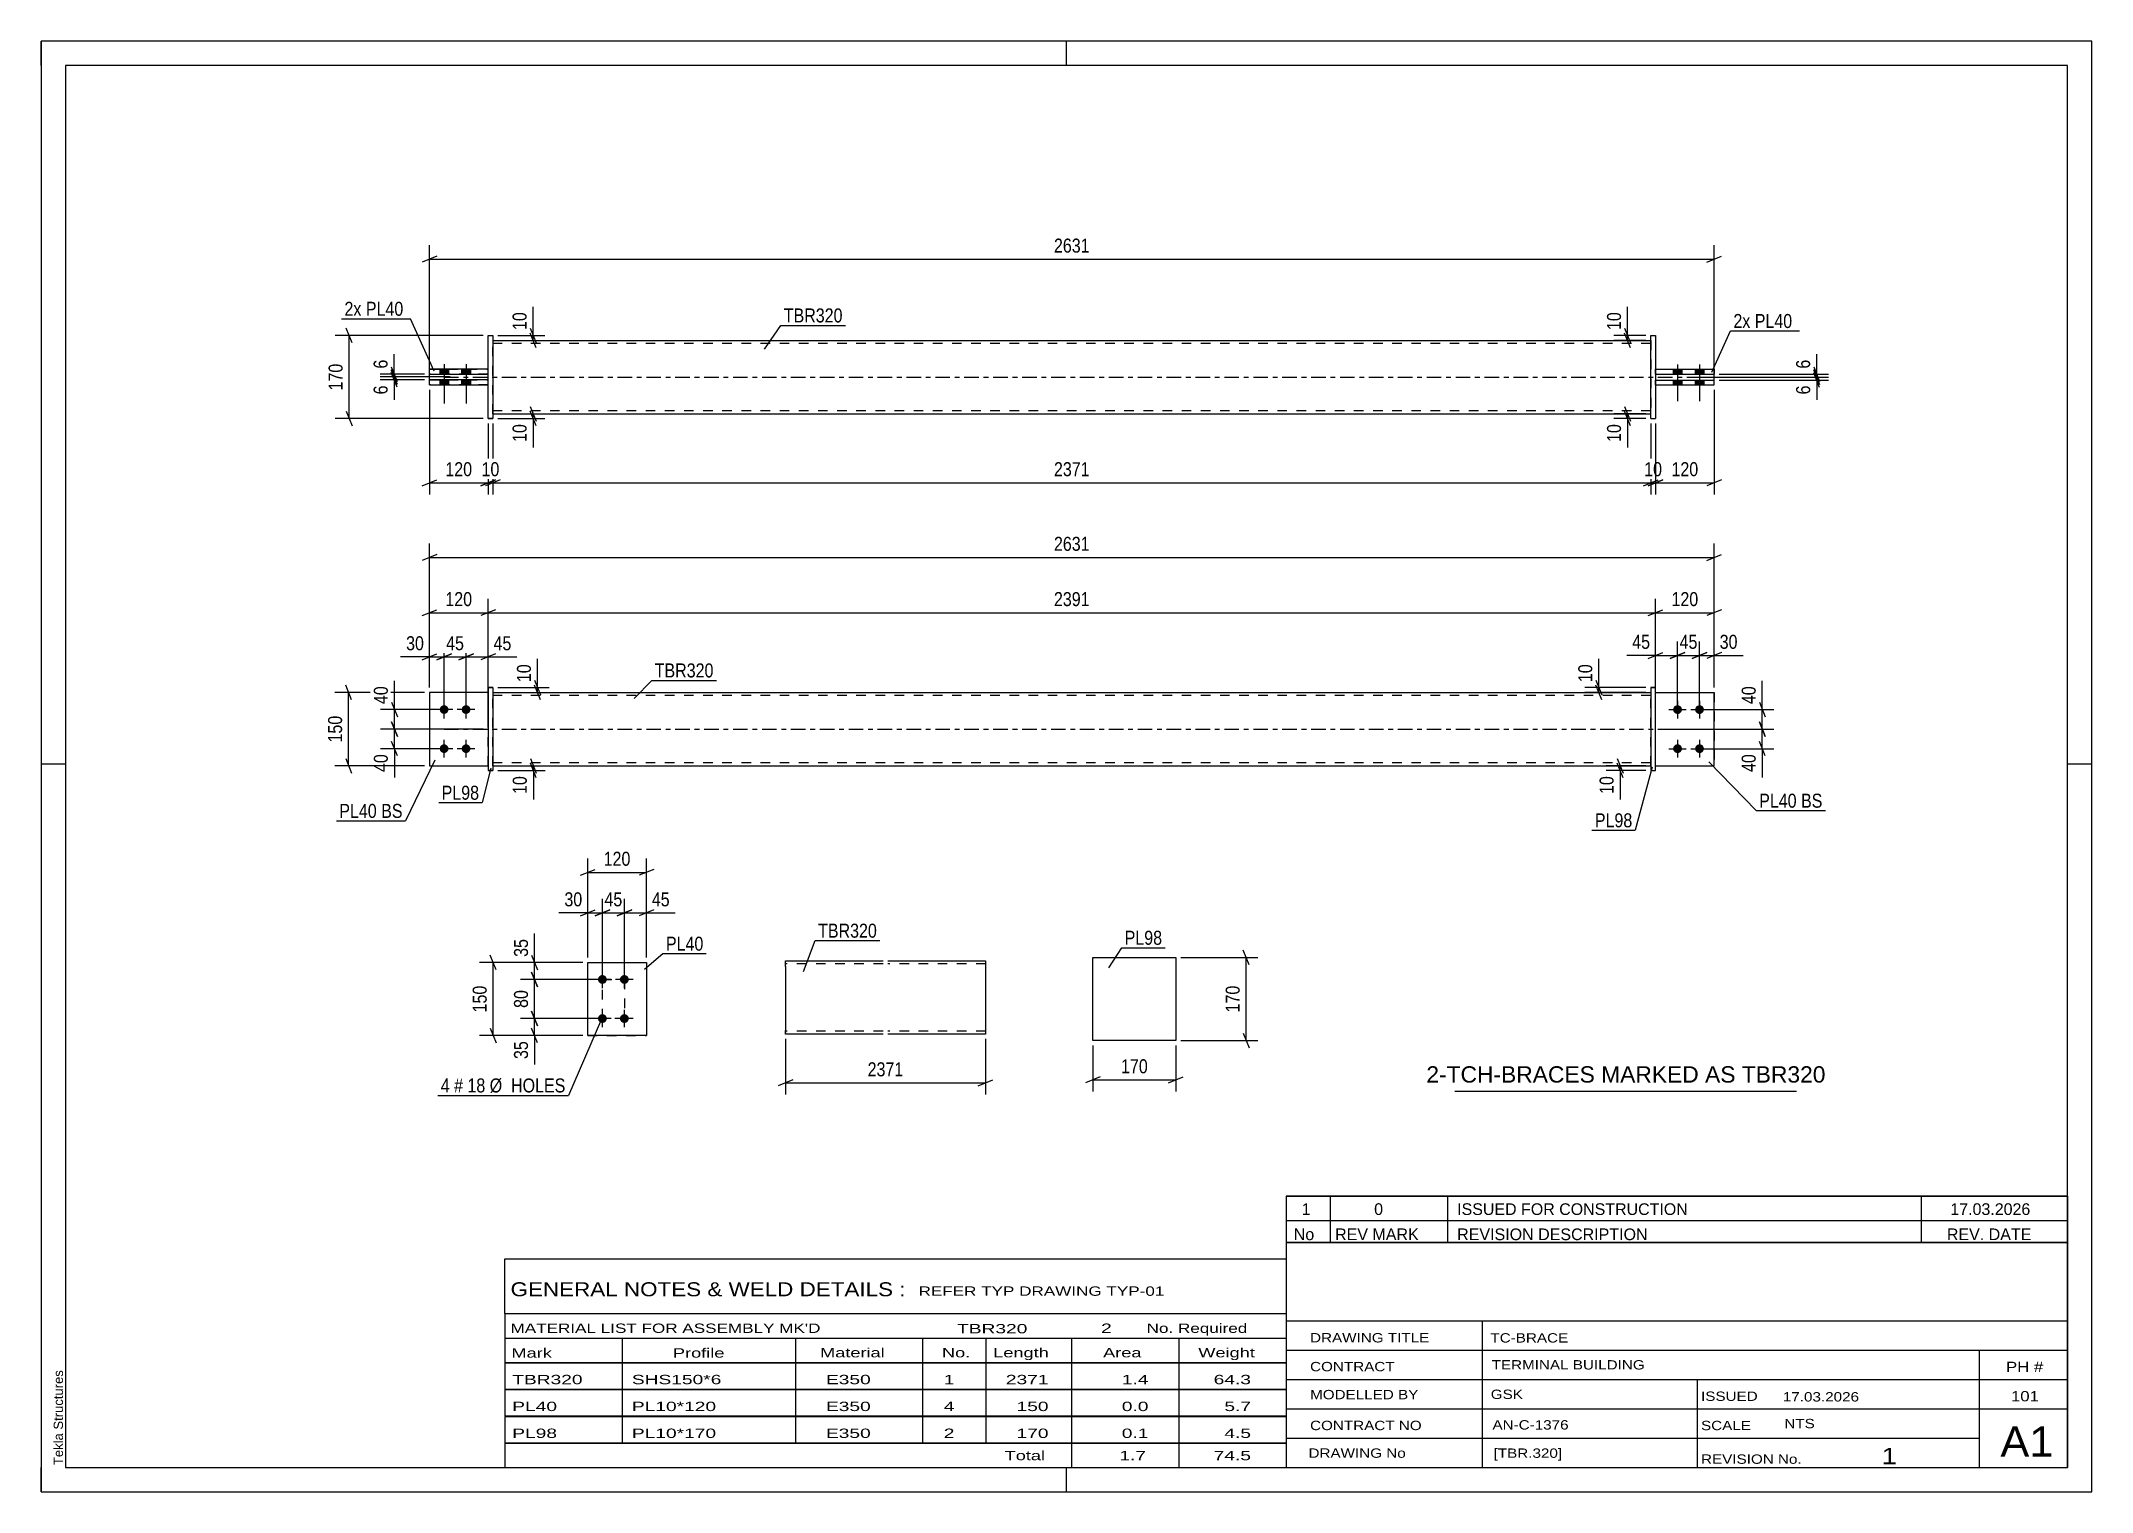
# Model space of a CAD drawing. Header units: millimetres. Extents: x 0 to 420, y 0 to 297.
import ezdxf

# ---------------------------------------------------------------- set-up
doc = ezdxf.new("R2010")
doc.units = ezdxf.units.MM
doc.linetypes.add('DXK_LINE_DOT2', pattern=[3.9198, 1.9599, -1.9599])
doc.linetypes.add('DXK_LINE_DOT3', pattern=[5.9187, 2.979, -0.9799, 0.9799, -0.9799])
doc.styles.add('Arial', font='ARIAL.TTF', dxfattribs={"height": 0.2})
doc.styles.add('Arial Narrow', font='ARIALN.TTF', dxfattribs={"height": 0.2})

# ---------------------------------------------------------------- blocks, each defined once
blk = doc.blocks.new('Unknown-580582459-1163')
at = {"color": 5, "linetype": 'Continuous'}
for p, q in [((420, 297), (0, 297)), ((0, 297), (0, 0)), ((0, 292), (0, 297)), ((210, 292), (210, 297)), ((420, 0), (420, 297)), ((415, 292), (5, 292)), ((5, 292), (5, 5)), ((415, 5), (415, 292)), ((5, 149), (0, 149)), ((420, 149), (415, 149)), ((0, 0), (0, 5)), ((5, 5), (415, 5)), ((210, 0), (210, 5)), ((0, 0), (420, 0))]:
    blk.add_line(p, q, dxfattribs=at)
at = {"color": 174, "linetype": 'Continuous', "style": 'Arial'}
blk.add_text('Tekla Structures', height=1.9102, rotation=90, dxfattribs=at).set_placement((4.5, 5.5))
blk = doc.blocks.new('Part-580582459-1819 - 1792')
at = {"color": 2, "linetype": 'Continuous'}
for p, q in [((330.63, 163.65), (342.63, 163.65)), ((342.63, 163.65), (342.63, 163.65)), ((342.63, 148.65), (342.63, 163.65)), ((330.63, 148.65), (342.63, 148.65))]:
    blk.add_line(p, q, dxfattribs=at)
at = {"color": 7, "linetype": 'DXK_LINE_DOT2'}
for p, q in [((330.63, 163.65), (342.63, 163.65)), ((330.63, 148.65), (330.63, 163.65)), ((342.63, 163.65), (342.63, 163.65)), ((330.63, 148.65), (330.63, 148.65)), ((330.63, 148.65), (342.63, 148.65))]:
    blk.add_line(p, q, dxfattribs=at)
blk = doc.blocks.new('Part-580582459-1799 - 1792')
at = {"color": 2, "linetype": 'Continuous'}
for p, q in [((330.63, 164.65), (329.63, 164.65)), ((329.63, 164.65), (329.63, 164.65)), ((329.63, 164.65), (329.63, 147.65)), ((329.63, 164.65), (330.63, 164.65)), ((330.63, 147.65), (330.63, 164.65)), ((329.63, 147.65), (330.63, 147.65))]:
    blk.add_line(p, q, dxfattribs=at)
at = {"color": 7, "linetype": 'DXK_LINE_DOT2'}
blk.add_line((329.63, 147.65), (330.63, 147.65), dxfattribs=at)
blk = doc.blocks.new('Part-580582459-1804 - 1792')
at = {"color": 2, "linetype": 'Continuous'}
for p, q in [((91.54, 163.65), (79.54, 163.65)), ((79.54, 163.65), (79.54, 148.65)), ((79.54, 148.65), (91.54, 148.65))]:
    blk.add_line(p, q, dxfattribs=at)
at = {"color": 7, "linetype": 'DXK_LINE_DOT2'}
blk.add_line((91.54, 148.65), (91.54, 163.65), dxfattribs=at)
blk = doc.blocks.new('Part-580582459-1809 - 1792')
at = {"color": 7, "linetype": 'DXK_LINE_DOT2'}
for p, q in [((91.54, 163.65), (79.54, 163.65)), ((79.54, 163.65), (79.54, 148.65)), ((91.54, 148.65), (91.54, 163.65)), ((79.54, 148.65), (91.54, 148.65))]:
    blk.add_line(p, q, dxfattribs=at)
blk = doc.blocks.new('Part-580582459-1814 - 1792')
at = {"color": 2, "linetype": 'Continuous'}
for p, q in [((92.54, 164.65), (91.54, 164.65)), ((91.54, 164.65), (91.54, 147.65)), ((92.54, 164.65), (92.54, 164.65)), ((92.54, 164.65), (92.54, 147.65)), ((91.54, 147.65), (92.54, 147.65))]:
    blk.add_line(p, q, dxfattribs=at)
at = {"color": 7, "linetype": 'DXK_LINE_DOT2'}
for p, q in [((91.54, 164.65), (92.54, 164.65)), ((92.54, 147.65), (91.54, 147.65))]:
    blk.add_line(p, q, dxfattribs=at)
blk = doc.blocks.new('Part-580582459-1824 - 1792')
at = {"color": 2, "linetype": 'Continuous'}
for p, q in [((92.54, 163.65), (329.63, 163.65)), ((92.54, 148.65), (329.63, 148.65))]:
    blk.add_line(p, q, dxfattribs=at)
at = {"color": 7, "linetype": 'DXK_LINE_DOT2'}
for p, q in [((92.54, 148.65), (92.54, 163.65)), ((329.63, 163.05), (92.54, 163.05)), ((329.63, 148.65), (329.63, 163.65)), ((329.63, 149.25), (92.54, 149.25))]:
    blk.add_line(p, q, dxfattribs=at)
at = {"color": 7, "linetype": 'DXK_LINE_DOT3'}
blk.add_line((82.54, 156.15), (339.63, 156.15), dxfattribs=at)
blk = doc.blocks.new('Bolt-580582459-1830 - 1792')
at = {"linetype": 'Continuous'}
for points in [[(335.13, 161.05), (335.32, 161.03), (335.5, 160.97), (335.66, 160.88), (335.8, 160.75), (335.91, 160.6), (335.99, 160.43), (336.03, 160.24), (336.03, 160.05), (335.99, 159.87), (335.91, 159.7), (335.8, 159.55), (335.66, 159.42), (335.5, 159.33), (335.32, 159.27), (335.13, 159.25), (334.95, 159.27), (334.77, 159.33), (334.6, 159.42), (334.46, 159.55), (334.35, 159.7), (334.28, 159.87), (334.24, 160.05), (334.24, 160.24), (334.28, 160.43), (334.35, 160.6), (334.46, 160.75), (334.6, 160.88), (334.77, 160.97), (334.95, 161.03)], [(339.63, 161.05), (339.82, 161.03), (340, 160.97), (340.16, 160.88), (340.3, 160.75), (340.41, 160.6), (340.49, 160.43), (340.53, 160.24), (340.53, 160.05), (340.49, 159.87), (340.41, 159.7), (340.3, 159.55), (340.16, 159.42), (340, 159.33), (339.82, 159.27), (339.63, 159.25), (339.45, 159.27), (339.27, 159.33), (339.1, 159.42), (338.96, 159.55), (338.85, 159.7), (338.78, 159.87), (338.74, 160.05), (338.74, 160.24), (338.78, 160.43), (338.85, 160.6), (338.96, 160.75), (339.1, 160.88), (339.27, 160.97), (339.45, 161.03)], [(335.13, 153.05), (335.32, 153.03), (335.5, 152.97), (335.66, 152.88), (335.8, 152.75), (335.91, 152.6), (335.99, 152.43), (336.03, 152.24), (336.03, 152.05), (335.99, 151.87), (335.91, 151.7), (335.8, 151.55), (335.66, 151.42), (335.5, 151.33), (335.32, 151.27), (335.13, 151.25), (334.95, 151.27), (334.77, 151.33), (334.6, 151.42), (334.46, 151.55), (334.35, 151.7), (334.28, 151.87), (334.24, 152.05), (334.24, 152.24), (334.28, 152.43), (334.35, 152.6), (334.46, 152.75), (334.6, 152.88), (334.77, 152.97), (334.95, 153.03)], [(339.63, 153.05), (339.82, 153.03), (340, 152.97), (340.16, 152.88), (340.3, 152.75), (340.41, 152.6), (340.49, 152.43), (340.53, 152.24), (340.53, 152.05), (340.49, 151.87), (340.41, 151.7), (340.3, 151.55), (340.16, 151.42), (340, 151.33), (339.82, 151.27), (339.63, 151.25), (339.45, 151.27), (339.27, 151.33), (339.1, 151.42), (338.96, 151.55), (338.85, 151.7), (338.78, 151.87), (338.74, 152.05), (338.74, 152.24), (338.78, 152.43), (338.85, 152.6), (338.96, 152.75), (339.1, 152.88), (339.27, 152.97), (339.45, 153.03)]]:
    blk.add_hatch(color=1, dxfattribs=at).paths.add_polyline_path(points)
at = {"color": 1, "linetype": 'Continuous'}
for p, q in [((333.33, 160.15), (336.93, 160.15)), ((335.13, 161.95), (335.13, 158.35)), ((337.83, 160.15), (341.43, 160.15)), ((339.63, 161.95), (339.63, 158.35)), ((333.33, 152.15), (336.93, 152.15)), ((335.13, 153.95), (335.13, 150.35)), ((337.83, 152.15), (341.43, 152.15)), ((339.63, 153.95), (339.63, 150.35))]:
    blk.add_line(p, q, dxfattribs=at)
blk = doc.blocks.new('Bolt-580582459-1831 - 1792')
at = {"linetype": 'Continuous'}
for points in [[(82.54, 159.25, -1), (82.54, 161.05, -1)], [(87.04, 159.25, -1), (87.04, 161.05, -1)], [(82.54, 151.25, -1), (82.54, 153.05, -1)], [(87.04, 151.25, -1), (87.04, 153.05, -1)]]:
    blk.add_hatch(color=1, dxfattribs=at).paths.add_polyline_path(points)
at = {"color": 1, "linetype": 'Continuous'}
for p, q in [((84.34, 160.15), (80.74, 160.15)), ((82.54, 158.35), (82.54, 161.95)), ((88.84, 160.15), (85.24, 160.15)), ((87.04, 158.35), (87.04, 161.95)), ((84.34, 152.15), (80.74, 152.15)), ((82.54, 150.35), (82.54, 153.95)), ((88.84, 152.15), (85.24, 152.15)), ((87.04, 150.35), (87.04, 153.95))]:
    blk.add_line(p, q, dxfattribs=at)
blk = doc.blocks.new('Part-580582459-1836 - 1792')
at = {"color": 7, "linetype": 'DXK_LINE_DOT2'}
for p, q in [((330.63, 163.65), (342.63, 163.65)), ((330.63, 148.65), (330.63, 163.65)), ((330.63, 163.65), (342.63, 163.65)), ((342.63, 163.65), (342.63, 163.65)), ((342.63, 163.65), (342.63, 148.65)), ((330.63, 148.65), (330.63, 148.65)), ((330.63, 148.65), (342.63, 148.65)), ((330.63, 148.65), (342.63, 148.65))]:
    blk.add_line(p, q, dxfattribs=at)
blk = doc.blocks.new('Part-580582459-2124 - 2115')
at = {"color": 2, "linetype": 'Continuous'}
for p, q in [((92.54, 235.71), (329.63, 235.71)), ((92.54, 220.71), (329.63, 220.71))]:
    blk.add_line(p, q, dxfattribs=at)
at = {"color": 7, "linetype": 'DXK_LINE_DOT2'}
for p, q in [((92.54, 220.71), (92.54, 235.71)), ((329.63, 235.71), (329.63, 220.71)), ((329.63, 235.11), (92.54, 235.11)), ((329.63, 221.31), (92.54, 221.31))]:
    blk.add_line(p, q, dxfattribs=at)
at = {"color": 7, "linetype": 'DXK_LINE_DOT3'}
blk.add_line((82.54, 228.21), (339.63, 228.21), dxfattribs=at)
blk = doc.blocks.new('Part-580582459-2125 - 2115')
at = {"color": 2, "linetype": 'Continuous'}
for p, q in [((329.63, 236.71), (329.63, 236.71)), ((329.63, 236.71), (329.63, 236.71)), ((329.63, 219.71), (329.63, 236.71)), ((329.63, 236.71), (330.63, 236.71)), ((329.63, 236.71), (330.63, 236.71)), ((330.63, 236.71), (330.63, 236.71)), ((330.63, 236.71), (330.63, 236.71)), ((330.63, 236.71), (330.63, 219.71)), ((329.63, 219.71), (330.63, 219.71))]:
    blk.add_line(p, q, dxfattribs=at)
at = {"color": 7, "linetype": 'DXK_LINE_DOT2'}
for p in [(329.63, 219.71), (330.63, 219.71)]:
    blk.add_line(p, (330.63, 219.71), dxfattribs=at)
blk = doc.blocks.new('Bolt-580582459-2118 - 2115')
at = {"linetype": 'Continuous'}
for points in [[(81.64, 228.83), (83.44, 228.83), (83.44, 229.83), (81.64, 229.83)], [(81.64, 228.83), (83.44, 228.83), (83.44, 229.83), (81.64, 229.83)], [(81.64, 226.62), (83.44, 226.62), (83.44, 227.62), (81.64, 227.62)], [(81.64, 226.62), (83.44, 226.62), (83.44, 227.62), (81.64, 227.62)], [(86.14, 228.83), (87.94, 228.83), (87.94, 229.83), (86.14, 229.83)], [(86.14, 228.83), (87.94, 228.83), (87.94, 229.83), (86.14, 229.83)], [(86.14, 226.62), (87.94, 226.62), (87.94, 227.62), (86.14, 227.62)], [(86.14, 226.62), (87.94, 226.62), (87.94, 227.62), (86.14, 227.62)]]:
    blk.add_hatch(color=1, dxfattribs=at).paths.add_polyline_path(points)
at = {"color": 1, "linetype": 'Continuous'}
for p, q in [((81.64, 229.83), (81.64, 228.83)), ((81.64, 229.83), (81.64, 228.83)), ((81.64, 227.62), (81.64, 226.62)), ((81.64, 227.62), (81.64, 226.62)), ((82.54, 230.83), (82.54, 222.83)), ((82.54, 230.83), (82.54, 222.83)), ((83.44, 229.83), (83.44, 228.83)), ((83.44, 229.83), (83.44, 228.83)), ((83.44, 227.62), (83.44, 226.62)), ((83.44, 227.62), (83.44, 226.62)), ((86.14, 229.83), (86.14, 228.83)), ((86.14, 229.83), (86.14, 228.83)), ((86.14, 227.62), (86.14, 226.62)), ((86.14, 227.62), (86.14, 226.62)), ((87.04, 230.83), (87.04, 222.83)), ((87.04, 230.83), (87.04, 222.83)), ((87.94, 229.83), (87.94, 228.83)), ((87.94, 229.83), (87.94, 228.83)), ((87.94, 227.62), (87.94, 226.62)), ((87.94, 227.62), (87.94, 226.62))]:
    blk.add_line(p, q, dxfattribs=at)
blk = doc.blocks.new('Part-580582459-2135 - 2115')
at = {"color": 2, "linetype": 'Continuous'}
for p, q in [((91.54, 229.83), (79.54, 229.83)), ((79.54, 228.83), (79.54, 229.83)), ((79.54, 228.83), (91.54, 228.83)), ((79.54, 228.83), (79.54, 228.83))]:
    blk.add_line(p, q, dxfattribs=at)
at = {"color": 7, "linetype": 'DXK_LINE_DOT2'}
for p, q in [((79.54, 229.83), (91.54, 229.83)), ((91.54, 228.83), (79.54, 228.83)), ((91.54, 228.83), (91.54, 229.83))]:
    blk.add_line(p, q, dxfattribs=at)
blk = doc.blocks.new('Bolt-580582459-2119 - 2115')
at = {"linetype": 'Continuous'}
for points in [[(336.03, 229.81), (334.23, 229.81), (334.23, 228.81), (336.03, 228.81)], [(336.03, 229.81), (334.23, 229.81), (334.23, 228.81), (336.03, 228.81)], [(336.03, 227.61), (334.23, 227.61), (334.23, 226.61), (336.03, 226.61)], [(336.03, 227.61), (334.23, 227.61), (334.23, 226.61), (336.03, 226.61)], [(340.53, 229.81), (338.73, 229.81), (338.73, 228.81), (340.53, 228.81)], [(340.53, 229.81), (338.73, 229.81), (338.73, 228.81), (340.53, 228.81)], [(340.53, 227.61), (338.73, 227.61), (338.73, 226.61), (340.53, 226.61)], [(340.53, 227.61), (338.73, 227.61), (338.73, 226.61), (340.53, 226.61)]]:
    blk.add_hatch(color=1, dxfattribs=at).paths.add_polyline_path(points)
at = {"color": 1, "linetype": 'Continuous'}
for p, q in [((334.23, 229.81), (334.23, 228.81)), ((334.23, 229.81), (334.23, 228.81)), ((334.23, 227.61), (334.23, 226.61)), ((334.23, 227.61), (334.23, 226.61)), ((335.13, 230.81), (335.13, 223.31)), ((335.13, 230.81), (335.13, 223.31)), ((336.03, 229.81), (336.03, 228.81)), ((336.03, 229.81), (336.03, 228.81)), ((336.03, 227.61), (336.03, 226.61)), ((336.03, 227.61), (336.03, 226.61)), ((338.73, 229.81), (338.73, 228.81)), ((338.73, 229.81), (338.73, 228.81)), ((338.73, 227.61), (338.73, 226.61)), ((338.73, 227.61), (338.73, 226.61)), ((339.63, 230.81), (339.63, 223.31)), ((339.63, 230.81), (339.63, 223.31)), ((340.53, 229.81), (340.53, 228.81)), ((340.53, 229.81), (340.53, 228.81)), ((340.53, 227.61), (340.53, 226.61)), ((340.53, 227.61), (340.53, 226.61))]:
    blk.add_line(p, q, dxfattribs=at)
blk = doc.blocks.new('Part-580582459-2130 - 2115')
at = {"color": 2, "linetype": 'Continuous'}
for p, q in [((91.54, 227.62), (79.54, 227.62)), ((79.54, 226.62), (79.54, 227.62)), ((79.54, 226.62), (91.54, 226.62)), ((79.54, 226.62), (79.54, 226.62))]:
    blk.add_line(p, q, dxfattribs=at)
at = {"color": 7, "linetype": 'DXK_LINE_DOT2'}
for p, q in [((79.54, 227.62), (91.54, 227.62)), ((91.54, 226.62), (91.54, 227.62)), ((91.54, 226.62), (79.54, 226.62))]:
    blk.add_line(p, q, dxfattribs=at)
blk = doc.blocks.new('Part-580582459-2136 - 2115')
at = {"color": 2, "linetype": 'Continuous'}
for p, q in [((91.54, 236.71), (92.54, 236.71)), ((91.54, 219.71), (91.54, 236.71)), ((92.54, 236.71), (92.54, 236.71)), ((92.54, 236.71), (92.54, 219.71)), ((92.54, 219.71), (91.54, 219.71)), ((91.54, 219.71), (91.54, 219.71))]:
    blk.add_line(p, q, dxfattribs=at)
at = {"color": 7, "linetype": 'DXK_LINE_DOT2'}
for p, q in [((91.54, 236.71), (92.54, 236.71)), ((91.54, 219.71), (92.54, 219.71)), ((91.54, 219.71), (91.54, 219.71))]:
    blk.add_line(p, q, dxfattribs=at)
blk = doc.blocks.new('Part-580582459-2141 - 2115')
at = {"color": 2, "linetype": 'Continuous'}
for p, q in [((330.63, 229.81), (342.63, 229.81)), ((330.63, 229.81), (342.63, 229.81)), ((330.63, 228.81), (342.63, 228.81)), ((342.63, 229.81), (342.63, 228.81))]:
    blk.add_line(p, q, dxfattribs=at)
at = {"color": 7, "linetype": 'DXK_LINE_DOT2'}
for p, q in [((330.63, 228.81), (330.63, 229.81)), ((330.63, 228.81), (342.63, 228.81)), ((342.63, 229.81), (342.63, 229.81)), ((342.63, 229.81), (342.63, 229.81))]:
    blk.add_line(p, q, dxfattribs=at)
blk = doc.blocks.new('Part-580582459-2146 - 2115')
at = {"color": 2, "linetype": 'Continuous'}
for p, q in [((330.63, 227.61), (342.63, 227.61)), ((330.63, 227.61), (342.63, 227.61)), ((342.63, 226.61), (342.63, 227.61)), ((330.63, 226.61), (342.63, 226.61))]:
    blk.add_line(p, q, dxfattribs=at)
at = {"color": 7, "linetype": 'DXK_LINE_DOT2'}
for p, q in [((330.63, 226.61), (330.63, 227.61)), ((342.63, 227.61), (342.63, 227.61)), ((342.63, 227.61), (342.63, 227.61)), ((330.63, 226.61), (342.63, 226.61))]:
    blk.add_line(p, q, dxfattribs=at)
blk = doc.blocks.new('Bolt-580582459-1445 - 1411')
at = {"linetype": 'Continuous'}
for points in [[(114.96, 104.01), (114.77, 104.03), (114.59, 104.08), (114.43, 104.18), (114.29, 104.3), (114.18, 104.46), (114.1, 104.63), (114.06, 104.81), (114.06, 105), (114.1, 105.18), (114.18, 105.36), (114.29, 105.51), (114.43, 105.63), (114.59, 105.73), (114.77, 105.79), (114.96, 105.81), (115.15, 105.79), (115.33, 105.73), (115.49, 105.63), (115.63, 105.51), (115.74, 105.36), (115.82, 105.18), (115.85, 105), (115.85, 104.81), (115.82, 104.63), (115.74, 104.46), (115.63, 104.3), (115.49, 104.18), (115.33, 104.08), (115.15, 104.03)], [(119.46, 104.01), (119.27, 104.03), (119.09, 104.08), (118.93, 104.18), (118.79, 104.3), (118.68, 104.46), (118.6, 104.63), (118.56, 104.81), (118.56, 105), (118.6, 105.18), (118.68, 105.36), (118.79, 105.51), (118.93, 105.63), (119.09, 105.73), (119.27, 105.79), (119.46, 105.81), (119.65, 105.79), (119.83, 105.73), (119.99, 105.63), (120.13, 105.51), (120.24, 105.36), (120.32, 105.18), (120.35, 105), (120.35, 104.81), (120.32, 104.63), (120.24, 104.46), (120.13, 104.3), (119.99, 104.18), (119.83, 104.08), (119.65, 104.03)], [(114.96, 96.01), (114.77, 96.03), (114.59, 96.08), (114.43, 96.18), (114.29, 96.3), (114.18, 96.46), (114.1, 96.63), (114.06, 96.81), (114.06, 97), (114.1, 97.18), (114.18, 97.36), (114.29, 97.51), (114.43, 97.63), (114.59, 97.73), (114.77, 97.79), (114.96, 97.81), (115.15, 97.79), (115.33, 97.73), (115.49, 97.63), (115.63, 97.51), (115.74, 97.36), (115.82, 97.18), (115.85, 97), (115.85, 96.81), (115.82, 96.63), (115.74, 96.46), (115.63, 96.3), (115.49, 96.18), (115.33, 96.08), (115.15, 96.03)], [(119.46, 96.01), (119.27, 96.03), (119.09, 96.08), (118.93, 96.18), (118.79, 96.3), (118.68, 96.46), (118.6, 96.63), (118.56, 96.81), (118.56, 97), (118.6, 97.18), (118.68, 97.36), (118.79, 97.51), (118.93, 97.63), (119.09, 97.73), (119.27, 97.79), (119.46, 97.81), (119.65, 97.79), (119.83, 97.73), (119.99, 97.63), (120.13, 97.51), (120.24, 97.36), (120.32, 97.18), (120.35, 97), (120.35, 96.81), (120.32, 96.63), (120.24, 96.46), (120.13, 96.3), (119.99, 96.18), (119.83, 96.08), (119.65, 96.03)]]:
    blk.add_hatch(color=1, dxfattribs=at).paths.add_polyline_path(points)
at = {"color": 1, "linetype": 'Continuous'}
for p, q in [((114.96, 103.11), (114.96, 106.71)), ((119.46, 103.11), (119.46, 106.71)), ((116.76, 104.91), (113.16, 104.91)), ((121.26, 104.91), (117.66, 104.91)), ((116.76, 96.91), (113.16, 96.91)), ((114.96, 95.11), (114.96, 98.71)), ((121.26, 96.91), (117.66, 96.91)), ((119.46, 95.11), (119.46, 98.71))]:
    blk.add_line(p, q, dxfattribs=at)
blk = doc.blocks.new('Part-580582459-1460 - 1411')
at = {"color": 2, "linetype": 'Continuous'}
for p, q in [((111.96, 108.41), (123.96, 108.41)), ((111.96, 93.41), (111.96, 108.41)), ((123.96, 108.41), (123.96, 108.41)), ((123.96, 108.41), (123.96, 93.41)), ((123.96, 93.41), (111.96, 93.41)), ((111.96, 93.41), (111.96, 93.41))]:
    blk.add_line(p, q, dxfattribs=at)
at = {"color": 7, "linetype": 'DXK_LINE_DOT2'}
for p, q in [((111.96, 108.41), (123.96, 108.41)), ((111.96, 93.41), (123.96, 93.41)), ((111.96, 93.41), (111.96, 93.41))]:
    blk.add_line(p, q, dxfattribs=at)
blk = doc.blocks.new('Part-580582459-1391 - 1375')
at = {"color": 2, "linetype": 'Continuous'}
for p, q in [((215.42, 92.41), (215.42, 109.41)), ((215.42, 109.41), (232.42, 109.41)), ((232.42, 109.41), (232.42, 92.41)), ((232.42, 92.41), (215.42, 92.41))]:
    blk.add_line(p, q, dxfattribs=at)
blk = doc.blocks.new('Part-580582459-1274 - 1255')
at = {"color": 2, "linetype": 'Continuous'}
for p, q in [((152.43, 107.53), (152.43, 108.73)), ((152.43, 108.73), (172.43, 108.73)), ((152.43, 107.53), (152.43, 94.47)), ((173.43, 108.73), (193.43, 108.73)), ((193.43, 108.73), (193.43, 108.64)), ((193.43, 108.64), (193.43, 107.53)), ((193.43, 107.53), (193.43, 93.73)), ((152.43, 93.82), (152.43, 94.47)), ((152.43, 93.73), (152.43, 93.82)), ((172.43, 93.73), (152.43, 93.73)), ((193.43, 93.73), (173.43, 93.73))]:
    blk.add_line(p, q, dxfattribs=at)
at = {"color": 7, "linetype": 'DXK_LINE_DOT2'}
for p, q in [((172.43, 108.13), (152.43, 108.13)), ((193.43, 108.13), (173.43, 108.13)), ((193.43, 108.38), (193.43, 107.53)), ((152.43, 94.47), (152.43, 94.08)), ((152.43, 94.33), (152.43, 94.38)), ((172.43, 94.33), (152.43, 94.33)), ((193.43, 94.33), (173.43, 94.33)), ((193.43, 94.38), (193.43, 94.47)), ((193.43, 94.33), (193.43, 94.38)), ((193.43, 94.33), (193.43, 94.38))]:
    blk.add_line(p, q, dxfattribs=at)
blk = doc.blocks.new('Rectangle-580582459-1569 - 1411')
at = {"color": 1, "linetype": 'DXK_LINE_DOT2'}
blk.add_lwpolyline([(114.96, 104.91), (119.46, 104.91), (119.46, 96.91), (114.96, 96.91), (114.96, 104.91)], close=True, dxfattribs=at)
blk = doc.blocks.new('StraightDimension-580582459-2011 - 1792')
at = {"color": 7, "linetype": 'Continuous'}
for p, q in [((87.04, 161.15), (87.04, 173.8)), ((91.54, 164.65), (91.54, 173.8)), ((85.54, 170.35), (88.54, 171.55)), ((87.04, 170.95), (91.54, 170.95)), ((93.04, 171.55), (90.04, 170.35))]:
    blk.add_line(p, q, dxfattribs=at)
at = {"color": 0}
blk.add_wipeout([(96.92, 171.7), (96.92, 175.9), (92.07, 175.9), (92.07, 171.7)], dxfattribs=at)
at = {"color": 7, "linetype": 'Continuous'}
blk.add_line((91.54, 170.95), (97.45, 170.95), dxfattribs=at)
blk.add_line((91.54, 170.95), (97.45, 170.95), dxfattribs=at)
at = {"color": 3, "style": 'Arial Narrow'}
blk.add_text('45', height=2.863, dxfattribs=at).set_placement((92.67, 172.3))
blk = doc.blocks.new('StraightDimension-580582459-1863 - 1792')
at = {"color": 7, "linetype": 'Continuous'}
for p, q in [((335.13, 161.15), (335.13, 174.09)), ((339.63, 161.15), (339.63, 174.09)), ((333.63, 170.64), (336.63, 171.84)), ((335.13, 171.24), (339.63, 171.24)), ((341.13, 171.84), (338.13, 170.64))]:
    blk.add_line(p, q, dxfattribs=at)
at = {"color": 0}
blk.add_wipeout([(339.81, 171.99), (339.81, 176.19), (334.95, 176.19), (334.95, 171.99)], dxfattribs=at)
at = {"color": 3, "style": 'Arial Narrow'}
blk.add_text('45', height=2.863, dxfattribs=at).set_placement((335.55, 172.59))
blk = doc.blocks.new('StraightDimension-580582459-1932 - 1792')
at = {"color": 7, "linetype": 'Continuous'}
for p, q in [((330.63, 164.65), (330.63, 182.83)), ((342.63, 164.65), (342.63, 182.83)), ((329.13, 179.38), (332.13, 180.58)), ((330.63, 179.98), (342.63, 179.98)), ((344.13, 180.58), (341.13, 179.38))]:
    blk.add_line(p, q, dxfattribs=at)
at = {"color": 0}
blk.add_wipeout([(339.97, 180.73), (339.97, 184.93), (333.29, 184.93), (333.29, 180.73)], dxfattribs=at)
at = {"color": 3, "style": 'Arial Narrow'}
blk.add_text('120', height=2.863, dxfattribs=at).set_placement((333.89, 181.33))
blk = doc.blocks.new('StraightDimension-580582459-1893 - 1792')
at = {"color": 7, "linetype": 'Continuous'}
for p, q in [((79.54, 164.65), (79.54, 194.15)), ((342.63, 164.65), (342.63, 194.15)), ((81.04, 191.9), (78.04, 190.7)), ((79.54, 191.3), (342.63, 191.3)), ((341.13, 190.7), (344.13, 191.9))]:
    blk.add_line(p, q, dxfattribs=at)
at = {"color": 0}
blk.add_wipeout([(215.34, 192.05), (215.34, 196.25), (206.83, 196.25), (206.83, 192.05)], dxfattribs=at)
at = {"color": 3, "style": 'Arial Narrow'}
blk.add_text('2631', height=2.863, dxfattribs=at).set_placement((207.43, 192.65))
blk = doc.blocks.new('StraightDimension-580582459-2057 - 1792')
at = {"color": 7, "linetype": 'Continuous'}
for p, q in [((90.54, 156.15), (69.52, 156.15)), ((71.77, 157.65), (72.97, 154.65)), ((72.37, 152.15), (72.37, 156.15)), ((81.54, 152.15), (69.52, 152.15)), ((72.97, 150.65), (71.77, 153.65))]:
    blk.add_line(p, q, dxfattribs=at)
at = {"color": 0}
blk.add_wipeout([(71.62, 151.62), (67.42, 151.62), (67.42, 146.77), (71.62, 146.77)], dxfattribs=at)
at = {"color": 7, "linetype": 'Continuous'}
blk.add_line((72.37, 152.15), (72.37, 146.24), dxfattribs=at)
blk.add_line((72.37, 152.15), (72.37, 146.24), dxfattribs=at)
at = {"color": 3, "style": 'Arial Narrow'}
blk.add_text('40', height=2.863, rotation=90.0002, dxfattribs=at).set_placement((71.02, 147.37))
blk = doc.blocks.new('StraightDimension-580582459-2028 - 1792')
at = {"color": 7, "linetype": 'Continuous'}
for p, q in [((63.6, 162.15), (62.4, 165.15)), ((78.54, 163.65), (60.15, 163.65)), ((63, 148.65), (63, 163.65)), ((78.54, 148.65), (60.15, 148.65)), ((62.4, 150.15), (63.6, 147.15))]:
    blk.add_line(p, q, dxfattribs=at)
at = {"color": 0}
blk.add_wipeout([(62.25, 159.49), (58.05, 159.49), (58.05, 152.81), (62.25, 152.81)], dxfattribs=at)
at = {"color": 3, "style": 'Arial Narrow'}
blk.add_text('150', height=2.863, rotation=90.0002, dxfattribs=at).set_placement((61.65, 153.41))
blk = doc.blocks.new('StraightDimension-580582459-3087 - 1792')
at = {"color": 7, "linetype": 'Continuous'}
for p, q in [((328.63, 164.65), (316.16, 164.65)), ((318.41, 166.15), (319.61, 163.15)), ((319.61, 162.15), (318.41, 165.15)), ((319.01, 163.65), (319.01, 164.65)), ((328.63, 163.65), (316.16, 163.65))]:
    blk.add_line(p, q, dxfattribs=at)
at = {"color": 0}
blk.add_wipeout([(318.26, 170.03), (314.06, 170.03), (314.06, 165.17), (318.26, 165.17)], dxfattribs=at)
at = {"color": 7, "linetype": 'Continuous'}
blk.add_line((319.01, 164.65), (319.01, 170.55), dxfattribs=at)
blk.add_line((319.01, 164.65), (319.01, 170.55), dxfattribs=at)
at = {"color": 3, "style": 'Arial Narrow'}
blk.add_text('10', height=2.863, rotation=90.0002, dxfattribs=at).set_placement((317.66, 165.77))
blk = doc.blocks.new('StraightDimension-580582459-1966 - 1792')
at = {"color": 7, "linetype": 'Continuous'}
for p, q in [((79.54, 164.65), (79.54, 182.83)), ((91.54, 157.15), (91.54, 182.83)), ((78.04, 179.38), (81.04, 180.58)), ((79.54, 179.98), (91.54, 179.98)), ((93.04, 180.58), (90.04, 179.38))]:
    blk.add_line(p, q, dxfattribs=at)
at = {"color": 0}
blk.add_wipeout([(88.88, 180.73), (88.88, 184.93), (82.2, 184.93), (82.2, 180.73)], dxfattribs=at)
at = {"color": 3, "style": 'Arial Narrow'}
blk.add_text('120', height=2.863, dxfattribs=at).set_placement((82.8, 181.33))
blk = doc.blocks.new('StraightDimension-580582459-1838 - 1792')
at = {"color": 7, "linetype": 'Continuous'}
for p, q in [((93.54, 164.65), (104.07, 164.65)), ((101.07, 166.15), (102.27, 163.15)), ((102.27, 162.15), (101.07, 165.15)), ((101.67, 163.65), (101.67, 164.65)), ((93.54, 163.65), (104.07, 163.65))]:
    blk.add_line(p, q, dxfattribs=at)
at = {"color": 0}
blk.add_wipeout([(100.92, 170.03), (96.72, 170.03), (96.72, 165.17), (100.92, 165.17)], dxfattribs=at)
at = {"color": 7, "linetype": 'Continuous'}
blk.add_line((101.67, 164.65), (101.67, 170.55), dxfattribs=at)
blk.add_line((101.67, 164.65), (101.67, 170.55), dxfattribs=at)
at = {"color": 3, "style": 'Arial Narrow'}
blk.add_text('10', height=2.863, rotation=90.0002, dxfattribs=at).set_placement((100.32, 165.77))
blk = doc.blocks.new('StraightDimension-580582459-1847 - 1792')
at = {"color": 7, "linetype": 'Continuous'}
for p, q in [((339.63, 161.15), (339.63, 174.09)), ((342.63, 164.65), (342.63, 174.09)), ((338.13, 170.64), (341.13, 171.84)), ((339.63, 171.24), (342.63, 171.24)), ((344.13, 171.84), (341.13, 170.64))]:
    blk.add_line(p, q, dxfattribs=at)
at = {"color": 0}
blk.add_wipeout([(348.01, 171.99), (348.01, 176.19), (343.16, 176.19), (343.16, 171.99)], dxfattribs=at)
at = {"color": 7, "linetype": 'Continuous'}
blk.add_line((342.63, 171.24), (348.54, 171.24), dxfattribs=at)
blk.add_line((342.63, 171.24), (348.54, 171.24), dxfattribs=at)
at = {"color": 3, "style": 'Arial Narrow'}
blk.add_text('30', height=2.863, dxfattribs=at).set_placement((343.76, 172.59))
blk = doc.blocks.new('StraightDimension-580582459-1876 - 1792')
at = {"color": 7, "linetype": 'Continuous'}
for p, q in [((330.63, 164.65), (330.63, 174.09)), ((335.13, 161.15), (335.13, 174.09)), ((329.13, 170.64), (332.13, 171.84)), ((330.63, 171.24), (335.13, 171.24)), ((336.63, 171.84), (333.63, 170.64))]:
    blk.add_line(p, q, dxfattribs=at)
at = {"color": 0}
blk.add_wipeout([(330.11, 171.99), (330.11, 176.19), (325.25, 176.19), (325.25, 171.99)], dxfattribs=at)
at = {"color": 7, "linetype": 'Continuous'}
blk.add_line((330.63, 171.24), (324.73, 171.24), dxfattribs=at)
blk.add_line((330.63, 171.24), (324.73, 171.24), dxfattribs=at)
at = {"color": 3, "style": 'Arial Narrow'}
blk.add_text('45', height=2.863, dxfattribs=at).set_placement((325.85, 172.59))
blk = doc.blocks.new('StraightDimension-580582459-2076 - 1792')
at = {"color": 7, "linetype": 'Continuous'}
for p, q in [((328.63, 148.65), (320.53, 148.65)), ((328.63, 147.65), (320.53, 147.65)), ((322.78, 150.15), (323.98, 147.15)), ((323.98, 146.15), (322.78, 149.15)), ((323.38, 147.65), (323.38, 148.65))]:
    blk.add_line(p, q, dxfattribs=at)
at = {"color": 0}
blk.add_wipeout([(322.63, 147.12), (318.43, 147.12), (318.43, 142.27), (322.63, 142.27)], dxfattribs=at)
at = {"color": 7, "linetype": 'Continuous'}
blk.add_line((323.38, 147.65), (323.38, 141.74), dxfattribs=at)
blk.add_line((323.38, 147.65), (323.38, 141.74), dxfattribs=at)
at = {"color": 3, "style": 'Arial Narrow'}
blk.add_text('10', height=2.863, rotation=90.0002, dxfattribs=at).set_placement((322.03, 142.87))
blk = doc.blocks.new('StraightDimension-580582459-1913 - 1792')
at = {"color": 7, "linetype": 'Continuous'}
for p, q in [((340.63, 160.15), (354.88, 160.15)), ((351.88, 161.65), (353.08, 158.65)), ((352.48, 156.15), (352.48, 160.15)), ((331.63, 156.15), (354.88, 156.15)), ((353.08, 154.65), (351.88, 157.65))]:
    blk.add_line(p, q, dxfattribs=at)
at = {"color": 0}
blk.add_wipeout([(351.73, 165.53), (347.53, 165.53), (347.53, 160.67), (351.73, 160.67)], dxfattribs=at)
at = {"color": 7, "linetype": 'Continuous'}
blk.add_line((352.48, 160.15), (352.48, 166.05), dxfattribs=at)
blk.add_line((352.48, 160.15), (352.48, 166.05), dxfattribs=at)
at = {"color": 3, "style": 'Arial Narrow'}
blk.add_text('40', height=2.863, rotation=90.0002, dxfattribs=at).set_placement((351.13, 161.27))
blk = doc.blocks.new('StraightDimension-580582459-1922 - 1792')
at = {"color": 7, "linetype": 'Continuous'}
for p, q in [((331.63, 156.15), (354.88, 156.15)), ((351.88, 157.65), (353.08, 154.65)), ((352.48, 152.15), (352.48, 156.15)), ((340.63, 152.15), (354.88, 152.15)), ((353.08, 150.65), (351.88, 153.65))]:
    blk.add_line(p, q, dxfattribs=at)
at = {"color": 0}
blk.add_wipeout([(351.73, 151.62), (347.53, 151.62), (347.53, 146.77), (351.73, 146.77)], dxfattribs=at)
at = {"color": 7, "linetype": 'Continuous'}
blk.add_line((352.48, 152.15), (352.48, 146.24), dxfattribs=at)
blk.add_line((352.48, 152.15), (352.48, 146.24), dxfattribs=at)
at = {"color": 3, "style": 'Arial Narrow'}
blk.add_text('40', height=2.863, rotation=90.0002, dxfattribs=at).set_placement((351.13, 147.37))
blk = doc.blocks.new('StraightDimension-580582459-1951 - 1792')
at = {"color": 7, "linetype": 'Continuous'}
for p, q in [((91.54, 157.15), (91.54, 182.83)), ((330.63, 164.65), (330.63, 182.83)), ((93.04, 180.58), (90.04, 179.38)), ((91.54, 179.98), (330.63, 179.98)), ((329.13, 179.38), (332.13, 180.58))]:
    blk.add_line(p, q, dxfattribs=at)
at = {"color": 0}
blk.add_wipeout([(215.34, 180.73), (215.34, 184.93), (206.83, 184.93), (206.83, 180.73)], dxfattribs=at)
at = {"color": 3, "style": 'Arial Narrow'}
blk.add_text('2391', height=2.863, dxfattribs=at).set_placement((207.43, 181.33))
blk = doc.blocks.new('StraightDimension-580582459-1982 - 1792')
at = {"color": 7, "linetype": 'Continuous'}
for p, q in [((79.54, 164.65), (79.54, 173.8)), ((82.54, 161.15), (82.54, 173.8)), ((78.04, 170.35), (81.04, 171.55)), ((79.54, 170.95), (82.54, 170.95)), ((84.04, 171.55), (81.04, 170.35))]:
    blk.add_line(p, q, dxfattribs=at)
at = {"color": 0}
blk.add_wipeout([(79.02, 171.7), (79.02, 175.9), (74.16, 175.9), (74.16, 171.7)], dxfattribs=at)
at = {"color": 7, "linetype": 'Continuous'}
blk.add_line((79.54, 170.95), (73.64, 170.95), dxfattribs=at)
blk.add_line((79.54, 170.95), (73.64, 170.95), dxfattribs=at)
at = {"color": 3, "style": 'Arial Narrow'}
blk.add_text('30', height=2.863, dxfattribs=at).set_placement((74.76, 172.3))
blk = doc.blocks.new('StraightDimension-580582459-1998 - 1792')
at = {"color": 7, "linetype": 'Continuous'}
for p, q in [((82.54, 161.15), (82.54, 173.8)), ((87.04, 161.15), (87.04, 173.8)), ((81.04, 170.35), (84.04, 171.55)), ((82.54, 170.95), (87.04, 170.95)), ((88.54, 171.55), (85.54, 170.35))]:
    blk.add_line(p, q, dxfattribs=at)
at = {"color": 0}
blk.add_wipeout([(87.22, 171.7), (87.22, 175.9), (82.36, 175.9), (82.36, 171.7)], dxfattribs=at)
at = {"color": 3, "style": 'Arial Narrow'}
blk.add_text('45', height=2.863, dxfattribs=at).set_placement((82.96, 172.3))
blk = doc.blocks.new('StraightDimension-580582459-2048 - 1792')
at = {"color": 7, "linetype": 'Continuous'}
for p, q in [((81.54, 160.15), (69.52, 160.15)), ((71.77, 161.65), (72.97, 158.65)), ((72.37, 156.15), (72.37, 160.15)), ((90.54, 156.15), (69.52, 156.15)), ((72.97, 154.65), (71.77, 157.65))]:
    blk.add_line(p, q, dxfattribs=at)
at = {"color": 0}
blk.add_wipeout([(71.62, 165.53), (67.42, 165.53), (67.42, 160.67), (71.62, 160.67)], dxfattribs=at)
at = {"color": 7, "linetype": 'Continuous'}
blk.add_line((72.37, 160.15), (72.37, 166.05), dxfattribs=at)
blk.add_line((72.37, 160.15), (72.37, 166.05), dxfattribs=at)
at = {"color": 3, "style": 'Arial Narrow'}
blk.add_text('40', height=2.863, rotation=90.0002, dxfattribs=at).set_placement((71.02, 161.27))
blk = doc.blocks.new('StraightDimension-580582459-2067 - 1792')
at = {"color": 7, "linetype": 'Continuous'}
for p, q in [((93.54, 148.65), (103.22, 148.65)), ((93.54, 147.65), (103.22, 147.65)), ((100.22, 150.15), (101.42, 147.15)), ((101.42, 146.15), (100.22, 149.15)), ((100.82, 147.65), (100.82, 148.65))]:
    blk.add_line(p, q, dxfattribs=at)
at = {"color": 0}
blk.add_wipeout([(100.07, 147.12), (95.87, 147.12), (95.87, 142.27), (100.07, 142.27)], dxfattribs=at)
at = {"color": 7, "linetype": 'Continuous'}
blk.add_line((100.82, 147.65), (100.82, 141.74), dxfattribs=at)
blk.add_line((100.82, 147.65), (100.82, 141.74), dxfattribs=at)
at = {"color": 3, "style": 'Arial Narrow'}
blk.add_text('10', height=2.863, rotation=90.0002, dxfattribs=at).set_placement((99.47, 142.87))
blk = doc.blocks.new('StraightDimension-580582459-2182 - 2115')
at = {"color": 7, "linetype": 'Continuous'}
for p, q in [((92.54, 218.71), (92.54, 204.18)), ((329.63, 218.71), (329.63, 204.18)), ((94.04, 207.18), (91.04, 205.98)), ((92.54, 206.58), (329.63, 206.58)), ((328.13, 205.98), (331.13, 207.18))]:
    blk.add_line(p, q, dxfattribs=at)
at = {"color": 0}
blk.add_wipeout([(215.34, 207.33), (215.34, 211.53), (206.83, 211.53), (206.83, 207.33)], dxfattribs=at)
at = {"color": 3, "style": 'Arial Narrow'}
blk.add_text('2371', height=2.863, dxfattribs=at).set_placement((207.43, 207.93))
blk = doc.blocks.new('StraightDimension-580582459-2199 - 2115')
at = {"color": 7, "linetype": 'Continuous'}
for p, q in [((79.54, 225.62), (79.54, 204.18)), ((91.54, 218.71), (91.54, 204.18)), ((78.04, 205.98), (81.04, 207.18)), ((79.54, 206.58), (91.54, 206.58)), ((93.04, 207.18), (90.04, 205.98))]:
    blk.add_line(p, q, dxfattribs=at)
at = {"color": 0}
blk.add_wipeout([(88.88, 207.33), (88.88, 211.53), (82.2, 211.53), (82.2, 207.33)], dxfattribs=at)
at = {"color": 3, "style": 'Arial Narrow'}
blk.add_text('120', height=2.863, dxfattribs=at).set_placement((82.8, 207.93))
blk = doc.blocks.new('StraightDimension-580582459-2250 - 2115')
at = {"color": 7, "linetype": 'Continuous'}
for p, q in [((338.38, 228.21), (366.03, 228.21)), ((343.63, 227.61), (366.03, 227.61)), ((363.03, 229.71), (364.23, 226.71)), ((364.23, 226.11), (363.03, 229.11)), ((363.63, 227.61), (363.63, 228.21))]:
    blk.add_line(p, q, dxfattribs=at)
at = {"color": 0}
blk.add_wipeout([(362.88, 227.09), (358.68, 227.09), (358.68, 224.06), (362.88, 224.06)], dxfattribs=at)
at = {"color": 7, "linetype": 'Continuous'}
blk.add_line((363.63, 227.61), (363.63, 223.53), dxfattribs=at)
blk.add_line((363.63, 227.61), (363.63, 223.53), dxfattribs=at)
at = {"color": 3, "style": 'Arial Narrow'}
blk.add_text('6', height=2.86, rotation=90.0002, dxfattribs=at).set_placement((362.28, 224.66))
blk = doc.blocks.new('StraightDimension-580582459-2148 - 2115')
at = {"color": 7, "linetype": 'Continuous'}
for p, q in [((93.54, 220.71), (103.18, 220.71)), ((93.54, 219.71), (103.18, 219.71)), ((100.18, 222.21), (101.38, 219.21)), ((101.38, 218.21), (100.18, 221.21)), ((100.78, 219.71), (100.78, 220.71))]:
    blk.add_line(p, q, dxfattribs=at)
at = {"color": 0}
blk.add_wipeout([(100.03, 219.19), (95.83, 219.19), (95.83, 214.33), (100.03, 214.33)], dxfattribs=at)
at = {"color": 7, "linetype": 'Continuous'}
blk.add_line((100.78, 219.71), (100.78, 213.81), dxfattribs=at)
blk.add_line((100.78, 219.71), (100.78, 213.81), dxfattribs=at)
at = {"color": 3, "style": 'Arial Narrow'}
blk.add_text('10', height=2.863, rotation=90.0002, dxfattribs=at).set_placement((99.43, 214.93))
blk = doc.blocks.new('StraightDimension-580582459-2158 - 2115')
at = {"color": 7, "linetype": 'Continuous'}
for p, q in [((90.54, 236.71), (60.26, 236.71)), ((63.71, 235.21), (62.51, 238.21)), ((63.11, 219.71), (63.11, 236.71)), ((90.54, 219.71), (60.26, 219.71)), ((62.51, 221.21), (63.71, 218.21))]:
    blk.add_line(p, q, dxfattribs=at)
at = {"color": 0}
blk.add_wipeout([(62.36, 231.55), (58.16, 231.55), (58.16, 224.87), (62.36, 224.87)], dxfattribs=at)
at = {"color": 3, "style": 'Arial Narrow'}
blk.add_text('170', height=2.863, rotation=90.0002, dxfattribs=at).set_placement((61.76, 225.47))
blk = doc.blocks.new('StraightDimension-580582459-2171 - 2115')
at = {"color": 7, "linetype": 'Continuous'}
for p, q in [((81.04, 252.94), (78.04, 251.74)), ((79.54, 227.62), (79.54, 255.19)), ((79.54, 252.34), (342.63, 252.34)), ((341.13, 251.74), (344.13, 252.94)), ((342.63, 227.61), (342.63, 255.19))]:
    blk.add_line(p, q, dxfattribs=at)
at = {"color": 0}
blk.add_wipeout([(215.34, 253.09), (215.34, 257.29), (206.83, 257.29), (206.83, 253.09)], dxfattribs=at)
at = {"color": 3, "style": 'Arial Narrow'}
blk.add_text('2631', height=2.863, dxfattribs=at).set_placement((207.43, 253.69))
blk = doc.blocks.new('StraightDimension-580582459-2190 - 2115')
at = {"color": 7, "linetype": 'Continuous'}
for p, q in [((91.54, 218.71), (91.54, 204.18)), ((92.54, 218.71), (92.54, 204.18)), ((90.04, 205.98), (93.04, 207.18)), ((94.04, 207.18), (91.04, 205.98)), ((91.54, 206.58), (92.54, 206.58))]:
    blk.add_line(p, q, dxfattribs=at)
at = {"color": 0}
blk.add_wipeout([(94.47, 207.33), (94.47, 211.53), (89.61, 211.53), (89.61, 207.33)], dxfattribs=at)
at = {"color": 3, "style": 'Arial Narrow'}
blk.add_text('10', height=2.863, dxfattribs=at).set_placement((90.21, 207.93))
blk = doc.blocks.new('StraightDimension-580582459-2209 - 2115')
at = {"color": 7, "linetype": 'Continuous'}
for p, q in [((329.63, 218.71), (329.63, 204.18)), ((330.63, 218.71), (330.63, 204.18)), ((328.13, 205.98), (331.13, 207.18)), ((332.13, 207.18), (329.13, 205.98)), ((329.63, 206.58), (330.63, 206.58))]:
    blk.add_line(p, q, dxfattribs=at)
at = {"color": 0}
blk.add_wipeout([(332.56, 207.33), (332.56, 211.53), (327.7, 211.53), (327.7, 207.33)], dxfattribs=at)
at = {"color": 3, "style": 'Arial Narrow'}
blk.add_text('10', height=2.863, dxfattribs=at).set_placement((328.3, 207.93))
blk = doc.blocks.new('StraightDimension-580582459-2218 - 2115')
at = {"color": 7, "linetype": 'Continuous'}
for p, q in [((342.63, 225.61), (342.63, 204.18)), ((330.63, 218.71), (330.63, 204.18)), ((329.13, 205.98), (332.13, 207.18)), ((330.63, 206.58), (342.63, 206.58)), ((344.13, 207.18), (341.13, 205.98))]:
    blk.add_line(p, q, dxfattribs=at)
at = {"color": 0}
blk.add_wipeout([(339.97, 207.33), (339.97, 211.53), (333.29, 211.53), (333.29, 207.33)], dxfattribs=at)
at = {"color": 3, "style": 'Arial Narrow'}
blk.add_text('120', height=2.863, dxfattribs=at).set_placement((333.89, 207.93))
blk = doc.blocks.new('StraightDimension-580582459-2229 - 2115')
at = {"color": 7, "linetype": 'Continuous'}
for p, q in [((328.63, 220.71), (322.05, 220.71)), ((328.63, 219.71), (322.05, 219.71)), ((324.3, 222.21), (325.5, 219.21)), ((325.5, 218.21), (324.3, 221.21)), ((324.9, 219.71), (324.9, 220.71))]:
    blk.add_line(p, q, dxfattribs=at)
at = {"color": 0}
blk.add_wipeout([(324.15, 219.19), (319.95, 219.19), (319.95, 214.33), (324.15, 214.33)], dxfattribs=at)
at = {"color": 7, "linetype": 'Continuous'}
blk.add_line((324.9, 219.71), (324.9, 213.81), dxfattribs=at)
blk.add_line((324.9, 219.71), (324.9, 213.81), dxfattribs=at)
at = {"color": 3, "style": 'Arial Narrow'}
blk.add_text('10', height=2.863, rotation=90.0002, dxfattribs=at).set_placement((323.55, 214.93))
blk = doc.blocks.new('StraightDimension-580582459-2239 - 2115')
at = {"color": 7, "linetype": 'Continuous'}
for p, q in [((93.54, 236.71), (103.18, 236.71)), ((93.54, 235.71), (103.18, 235.71)), ((100.18, 238.21), (101.38, 235.21)), ((101.38, 234.21), (100.18, 237.21)), ((100.78, 235.71), (100.78, 236.71))]:
    blk.add_line(p, q, dxfattribs=at)
at = {"color": 0}
blk.add_wipeout([(100.03, 242.09), (95.83, 242.09), (95.83, 237.24), (100.03, 237.24)], dxfattribs=at)
at = {"color": 7, "linetype": 'Continuous'}
blk.add_line((100.78, 236.71), (100.78, 242.62), dxfattribs=at)
blk.add_line((100.78, 236.71), (100.78, 242.62), dxfattribs=at)
at = {"color": 3, "style": 'Arial Narrow'}
blk.add_text('10', height=2.863, rotation=90.0002, dxfattribs=at).set_placement((99.43, 237.84))
blk = doc.blocks.new('StraightDimension-580582459-2259 - 2115')
at = {"color": 7, "linetype": 'Continuous'}
for p, q in [((338.38, 228.21), (366.03, 228.21)), ((343.63, 228.81), (366.03, 228.81)), ((363.03, 230.31), (364.23, 227.31)), ((364.23, 226.71), (363.03, 229.71)), ((363.63, 228.21), (363.63, 228.81))]:
    blk.add_line(p, q, dxfattribs=at)
at = {"color": 0}
blk.add_wipeout([(362.88, 232.36), (358.68, 232.36), (358.68, 229.34), (362.88, 229.34)], dxfattribs=at)
at = {"color": 7, "linetype": 'Continuous'}
blk.add_line((363.63, 228.81), (363.63, 232.89), dxfattribs=at)
blk.add_line((363.63, 228.81), (363.63, 232.89), dxfattribs=at)
at = {"color": 3, "style": 'Arial Narrow'}
blk.add_text('6', height=2.86, rotation=90.0002, dxfattribs=at).set_placement((362.28, 229.94))
blk = doc.blocks.new('StraightDimension-580582459-2268 - 2115')
at = {"color": 7, "linetype": 'Continuous'}
for p, q in [((328.63, 236.71), (322.05, 236.71)), ((328.63, 235.71), (322.05, 235.71)), ((324.3, 238.21), (325.5, 235.21)), ((325.5, 234.21), (324.3, 237.21)), ((324.9, 235.71), (324.9, 236.71))]:
    blk.add_line(p, q, dxfattribs=at)
at = {"color": 0}
blk.add_wipeout([(324.15, 242.09), (319.95, 242.09), (319.95, 237.24), (324.15, 237.24)], dxfattribs=at)
at = {"color": 7, "linetype": 'Continuous'}
blk.add_line((324.9, 236.71), (324.9, 242.62), dxfattribs=at)
blk.add_line((324.9, 236.71), (324.9, 242.62), dxfattribs=at)
at = {"color": 3, "style": 'Arial Narrow'}
blk.add_text('10', height=2.863, rotation=90.0002, dxfattribs=at).set_placement((323.55, 237.84))
blk = doc.blocks.new('StraightDimension-580582459-2279 - 2115')
at = {"color": 7, "linetype": 'Continuous'}
for p, q in [((83.79, 228.23), (69.47, 228.23)), ((78.54, 227.62), (69.47, 227.62)), ((71.72, 229.73), (72.92, 226.73)), ((72.92, 226.12), (71.72, 229.12)), ((72.32, 227.62), (72.32, 228.23))]:
    blk.add_line(p, q, dxfattribs=at)
at = {"color": 0}
blk.add_wipeout([(71.57, 227.1), (67.37, 227.1), (67.37, 224.07), (71.57, 224.07)], dxfattribs=at)
at = {"color": 7, "linetype": 'Continuous'}
blk.add_line((72.32, 227.62), (72.32, 223.55), dxfattribs=at)
blk.add_line((72.32, 227.62), (72.32, 223.55), dxfattribs=at)
at = {"color": 3, "style": 'Arial Narrow'}
blk.add_text('6', height=2.86, rotation=90.0002, dxfattribs=at).set_placement((70.97, 224.67))
blk = doc.blocks.new('StraightDimension-580582459-2289 - 2115')
at = {"color": 7, "linetype": 'Continuous'}
for p, q in [((78.54, 228.83), (69.47, 228.83)), ((83.79, 228.23), (69.47, 228.23)), ((71.72, 230.33), (72.92, 227.33)), ((72.92, 226.73), (71.72, 229.73)), ((72.32, 228.23), (72.32, 228.83))]:
    blk.add_line(p, q, dxfattribs=at)
at = {"color": 0}
blk.add_wipeout([(71.57, 232.38), (67.37, 232.38), (67.37, 229.35), (71.57, 229.35)], dxfattribs=at)
at = {"color": 7, "linetype": 'Continuous'}
blk.add_line((72.32, 228.83), (72.32, 232.91), dxfattribs=at)
blk.add_line((72.32, 228.83), (72.32, 232.91), dxfattribs=at)
at = {"color": 3, "style": 'Arial Narrow'}
blk.add_text('6', height=2.86, rotation=90.0002, dxfattribs=at).set_placement((70.97, 229.95))
blk = doc.blocks.new('StraightDimension-580582459-1556 - 1411')
at = {"color": 7, "linetype": 'Continuous'}
for p, q in [((113.96, 96.91), (98.22, 96.91)), ((100.47, 98.41), (101.67, 95.41)), ((101.07, 93.41), (101.07, 96.91)), ((110.96, 93.41), (98.22, 93.41)), ((101.67, 91.91), (100.47, 94.91))]:
    blk.add_line(p, q, dxfattribs=at)
at = {"color": 0}
blk.add_wipeout([(100.32, 92.88), (96.12, 92.88), (96.12, 88.02), (100.32, 88.02)], dxfattribs=at)
at = {"color": 7, "linetype": 'Continuous'}
blk.add_line((101.07, 93.41), (101.07, 87.5), dxfattribs=at)
blk.add_line((101.07, 93.41), (101.07, 87.5), dxfattribs=at)
at = {"color": 3, "style": 'Arial Narrow'}
blk.add_text('35', height=2.863, rotation=90.0002, dxfattribs=at).set_placement((99.72, 88.62))
blk = doc.blocks.new('StraightDimension-580582459-1492 - 1411')
at = {"color": 7, "linetype": 'Continuous'}
for p, q in [((113.46, 117.93), (116.46, 119.13)), ((114.96, 105.91), (114.96, 121.38)), ((114.96, 118.53), (119.46, 118.53)), ((120.96, 119.13), (117.96, 117.93)), ((119.46, 105.91), (119.46, 121.38))]:
    blk.add_line(p, q, dxfattribs=at)
at = {"color": 0}
blk.add_wipeout([(119.64, 119.28), (119.64, 123.48), (114.78, 123.48), (114.78, 119.28)], dxfattribs=at)
at = {"color": 3, "style": 'Arial Narrow'}
blk.add_text('45', height=2.863, dxfattribs=at).set_placement((115.38, 119.88))
blk = doc.blocks.new('StraightDimension-580582459-1462 - 1411')
at = {"color": 7, "linetype": 'Continuous'}
for p, q in [((110.46, 126.23), (113.46, 127.43)), ((111.96, 109.41), (111.96, 129.68)), ((111.96, 126.83), (123.96, 126.83)), ((125.46, 127.43), (122.46, 126.23)), ((123.96, 109.41), (123.96, 129.68))]:
    blk.add_line(p, q, dxfattribs=at)
at = {"color": 0}
blk.add_wipeout([(121.3, 127.58), (121.3, 131.78), (114.62, 131.78), (114.62, 127.58)], dxfattribs=at)
at = {"color": 3, "style": 'Arial Narrow'}
blk.add_text('120', height=2.863, dxfattribs=at).set_placement((115.22, 128.18))
blk = doc.blocks.new('StraightDimension-580582459-1479 - 1411')
at = {"color": 7, "linetype": 'Continuous'}
for p, q in [((117.96, 117.93), (120.96, 119.13)), ((119.46, 105.91), (119.46, 121.38)), ((119.46, 118.53), (123.96, 118.53)), ((125.46, 119.13), (122.46, 117.93)), ((123.96, 109.41), (123.96, 121.38))]:
    blk.add_line(p, q, dxfattribs=at)
at = {"color": 0}
blk.add_wipeout([(129.34, 119.28), (129.34, 123.48), (124.48, 123.48), (124.48, 119.28)], dxfattribs=at)
at = {"color": 7, "linetype": 'Continuous'}
blk.add_line((123.96, 118.53), (129.87, 118.53), dxfattribs=at)
blk.add_line((123.96, 118.53), (129.87, 118.53), dxfattribs=at)
at = {"color": 3, "style": 'Arial Narrow'}
blk.add_text('45', height=2.863, dxfattribs=at).set_placement((125.08, 119.88))
blk = doc.blocks.new('StraightDimension-580582459-1502 - 1411')
at = {"color": 7, "linetype": 'Continuous'}
for p, q in [((110.46, 117.93), (113.46, 119.13)), ((111.96, 109.41), (111.96, 121.38)), ((111.96, 118.53), (114.96, 118.53)), ((116.46, 119.13), (113.46, 117.93)), ((114.96, 105.91), (114.96, 121.38))]:
    blk.add_line(p, q, dxfattribs=at)
at = {"color": 0}
blk.add_wipeout([(111.43, 119.28), (111.43, 123.48), (106.58, 123.48), (106.58, 119.28)], dxfattribs=at)
at = {"color": 7, "linetype": 'Continuous'}
blk.add_line((111.96, 118.53), (106.05, 118.53), dxfattribs=at)
blk.add_line((111.96, 118.53), (106.05, 118.53), dxfattribs=at)
at = {"color": 3, "style": 'Arial Narrow'}
blk.add_text('30', height=2.863, dxfattribs=at).set_placement((107.18, 119.88))
blk = doc.blocks.new('StraightDimension-580582459-1516 - 1411')
at = {"color": 7, "linetype": 'Continuous'}
for p, q in [((93.21, 106.91), (92.01, 109.91)), ((110.96, 108.41), (89.76, 108.41)), ((92.61, 93.41), (92.61, 108.41)), ((110.96, 93.41), (89.76, 93.41)), ((92.01, 94.91), (93.21, 91.91))]:
    blk.add_line(p, q, dxfattribs=at)
at = {"color": 0}
blk.add_wipeout([(91.86, 104.25), (87.66, 104.25), (87.66, 97.56), (91.86, 97.56)], dxfattribs=at)
at = {"color": 3, "style": 'Arial Narrow'}
blk.add_text('150', height=2.863, rotation=90.0002, dxfattribs=at).set_placement((91.26, 98.16))
blk = doc.blocks.new('StraightDimension-580582459-1533 - 1411')
at = {"color": 7, "linetype": 'Continuous'}
for p, q in [((100.47, 109.91), (101.67, 106.91)), ((110.96, 108.41), (98.22, 108.41)), ((101.67, 103.41), (100.47, 106.41)), ((101.07, 104.91), (101.07, 108.41)), ((113.96, 104.91), (98.22, 104.91))]:
    blk.add_line(p, q, dxfattribs=at)
at = {"color": 0}
blk.add_wipeout([(100.32, 113.79), (96.12, 113.79), (96.12, 108.93), (100.32, 108.93)], dxfattribs=at)
at = {"color": 7, "linetype": 'Continuous'}
blk.add_line((101.07, 108.41), (101.07, 114.31), dxfattribs=at)
blk.add_line((101.07, 108.41), (101.07, 114.31), dxfattribs=at)
at = {"color": 3, "style": 'Arial Narrow'}
blk.add_text('35', height=2.863, rotation=90.0002, dxfattribs=at).set_placement((99.72, 109.53))
blk = doc.blocks.new('StraightDimension-580582459-1546 - 1411')
at = {"color": 7, "linetype": 'Continuous'}
for p, q in [((100.47, 106.41), (101.67, 103.41)), ((113.96, 104.91), (98.22, 104.91)), ((101.07, 96.91), (101.07, 104.91)), ((113.96, 96.91), (98.22, 96.91)), ((101.67, 95.41), (100.47, 98.41))]:
    blk.add_line(p, q, dxfattribs=at)
at = {"color": 0}
blk.add_wipeout([(100.32, 103.33), (96.12, 103.33), (96.12, 98.48), (100.32, 98.48)], dxfattribs=at)
at = {"color": 3, "style": 'Arial Narrow'}
blk.add_text('80', height=2.863, rotation=90.0002, dxfattribs=at).set_placement((99.72, 99.08))
blk = doc.blocks.new('StraightDimension-580582459-1403 - 1375')
at = {"color": 7, "linetype": 'Continuous'}
for p, q in [((215.42, 91.41), (215.42, 81.96)), ((232.42, 91.41), (232.42, 81.96)), ((216.92, 84.96), (213.92, 83.76)), ((215.42, 84.36), (232.42, 84.36)), ((230.92, 83.76), (233.92, 84.96))]:
    blk.add_line(p, q, dxfattribs=at)
at = {"color": 0}
blk.add_wipeout([(227.26, 85.11), (227.26, 89.31), (220.57, 89.31), (220.57, 85.11)], dxfattribs=at)
at = {"color": 3, "style": 'Arial Narrow'}
blk.add_text('170', height=2.863, dxfattribs=at).set_placement((221.17, 85.71))
blk = doc.blocks.new('StraightDimension-580582459-1393 - 1375')
at = {"color": 7, "linetype": 'Continuous'}
for p, q in [((233.42, 109.41), (249.21, 109.41)), ((247.41, 107.91), (246.21, 110.91)), ((246.81, 92.41), (246.81, 109.41)), ((233.42, 92.41), (249.21, 92.41)), ((246.21, 93.91), (247.41, 90.91))]:
    blk.add_line(p, q, dxfattribs=at)
at = {"color": 0}
blk.add_wipeout([(246.06, 104.25), (241.86, 104.25), (241.86, 97.56), (246.06, 97.56)], dxfattribs=at)
at = {"color": 3, "style": 'Arial Narrow'}
blk.add_text('170', height=2.863, rotation=90.0002, dxfattribs=at).set_placement((245.46, 98.16))
blk = doc.blocks.new('StraightDimension-580582459-1354 - 1255')
at = {"color": 7, "linetype": 'Continuous'}
for p, q in [((152.43, 92.73), (152.43, 81.33)), ((193.43, 92.73), (193.43, 81.33)), ((153.93, 84.33), (150.93, 83.13)), ((191.93, 83.13), (194.93, 84.33)), ((152.43, 83.73), (193.43, 83.73))]:
    blk.add_line(p, q, dxfattribs=at)
at = {"color": 0}
blk.add_wipeout([(177.19, 84.48), (177.19, 88.68), (168.67, 88.68), (168.67, 84.48)], dxfattribs=at)
at = {"color": 3, "style": 'Arial Narrow'}
blk.add_text('2371', height=2.863, dxfattribs=at).set_placement((169.27, 85.08))
blk = doc.blocks.new('Unknown-580582459-3694')
at = {"color": 7, "linetype": 'Continuous'}
for p, q in [((255, 51.05), (255, 5)), ((255, 51.05), (415, 51.05)), ((415, 51), (415, 5)), ((255, 35), (415, 35)), ((295.14, 35), (295.14, 5)), ((255, 29), (415, 29)), ((397, 5.05), (397, 29.05)), ((255, 23), (415, 23)), ((339.14, 23), (339.14, 5)), ((255, 17), (415, 17)), ((255, 11), (397, 11)), ((255, 5), (415, 5))]:
    blk.add_line(p, q, dxfattribs=at)
at = {"color": 7, "style": 'Arial Narrow'}
for s, height, width, p in [('DRAWING TITLE', 1.9089, 1.425378, (259.88, 30.61)), ('TC-BRACE', 1.909, 1.425378, (296.81, 30.59)), ('CONTRACT', 1.909, 1.425378, (259.88, 24.71)), ('TERMINAL BUILDING', 1.9089, 1.425378, (297.06, 25.07)), ('MODELLED BY', 1.9089, 1.425378, (259.88, 18.98)), ('GSK', 1.909, 1.425378, (296.88, 19.04)), ('ISSUED', 1.909, 1.425378, (339.94, 18.64)), ('17.03.2026', 1.909, 1.425378, (356.69, 18.52)), ('CONTRACT NO', 1.9089, 1.425378, (259.88, 12.66)), ('AN-C-1376', 1.909, 1.425378, (297.23, 12.78)), ('SCALE', 1.909, 1.425378, (339.94, 12.65)), ('A1', 6.204, 1.25, (401.24, 7.2)), ('DRAWING No', 1.909, 1.425378, (259.56, 7)), ('[TBR.320]', 1.909, 1.425378, (297.46, 6.99)), ('1', 3.34, 1.5, (376.91, 5.68)), ('REVISION No.', 1.9089, 1.425378, (339.94, 5.77))]:
    blk.add_text(s, height=height, dxfattribs=dict(at, width=width)).set_placement(p)
at = {"color": 7, "linetype": 'Continuous', "style": 'Arial Narrow'}
for s, height, width, p in [('PH #', 2.1, 1.42538, (402.4, 24.55)), ('101', 2.1, 1.42538, (403.41, 18.55)), ('NTS', 1.909, 1.425378, (357, 13.05))]:
    blk.add_text(s, height=height, dxfattribs=dict(at, width=width)).set_placement(p)
blk = doc.blocks.new('Unknown-580582459-3695')
at = {"color": 7, "linetype": 'Continuous'}
for p, q in [((255, 60.55), (415, 60.55)), ((415, 60.55), (255, 60.55)), ((255, 60.55), (255, 55.55)), ((264, 60.55), (264, 55.55)), ((288, 60.55), (288, 55.55)), ((385, 60.55), (385, 55.55)), ((415, 60.55), (415, 55.55)), ((255, 55.55), (415, 55.55)), ((255, 55.55), (255, 51.05)), ((255, 55.55), (415, 55.55)), ((264, 55.55), (264, 51.05)), ((288, 55.55), (288, 51.05)), ((385, 55.55), (385, 51.05)), ((415, 55.55), (415, 51.05)), ((415, 51.05), (255, 51.05))]:
    blk.add_line(p, q, dxfattribs=at)
at = {"color": 7, "linetype": 'Continuous', "style": 'Arial Narrow'}
for s, height, width, p in [('1', 2.39, 1.196471, (258.16, 56.7)), ('0', 2.39, 1.196471, (273, 56.7)), ('ISSUED FOR CONSTRUCTION', 2.3861, 1.196471, (290, 56.7)), ('17.03.2026', 2.386, 1.196471, (391, 56.7)), ('No', 2.386, 1.2, (256.54, 51.55)), ('REV MARK', 2.386, 1.2, (265, 51.55)), ('REVISION DESCRIPTION', 2.3861, 1.2, (290, 51.55)), ('REV. DATE', 2.386, 1.2, (390.28, 51.55))]:
    blk.add_text(s, height=height, dxfattribs=dict(at, width=width)).set_placement(p)
blk = doc.blocks.new('Unknown-580582459-3696')
at = {"color": 7, "linetype": 'Continuous'}
for p, q in [((95, 47.75), (255, 47.75)), ((95, 36.5), (95, 47.75)), ((255, 47.75), (255, 36.5)), ((95, 36.5), (255, 36.5)), ((95, 36.5), (95, 31.5)), ((255, 36.5), (255, 31.5)), ((95, 31.5), (255, 31.5)), ((95, 31.5), (95, 26.5)), ((119, 31.5), (119, 26.5)), ((154.5, 31.5), (154.5, 26.5)), ((180.5, 31.5), (180.5, 26.5)), ((193.5, 31.5), (193.5, 26.5)), ((211, 31.5), (211, 26.5)), ((233, 31.5), (233, 26.5)), ((255, 31.5), (255, 26.5)), ((95, 26.5), (255, 26.5)), ((95, 26.45), (95, 21.05)), ((95, 26.45), (255, 26.45)), ((119, 26.5), (119, 21)), ((154.5, 26.5), (154.5, 21)), ((180.5, 26.5), (180.5, 21)), ((193.5, 26.5), (193.5, 21)), ((211, 26.5), (211, 21)), ((233, 26.5), (233, 21)), ((255, 26.45), (255, 21.05)), ((95, 21.05), (255, 21.05)), ((119, 21), (119, 15.5)), ((154.5, 21), (154.5, 15.5)), ((180.5, 21), (180.5, 15.5)), ((193.5, 21), (193.5, 15.5)), ((211, 21), (211, 15.5)), ((233, 21), (233, 15.5)), ((95, 20.95), (95, 15.55)), ((95, 20.95), (255, 20.95)), ((255, 20.95), (255, 15.55)), ((95, 15.55), (255, 15.55)), ((95, 15.45), (95, 10.05)), ((95, 15.45), (255, 15.45)), ((119, 15.5), (119, 10)), ((154.5, 15.5), (154.5, 10)), ((180.5, 15.5), (180.5, 10)), ((193.5, 15.5), (193.5, 10)), ((211, 15.5), (211, 10)), ((233, 15.5), (233, 10)), ((255, 15.45), (255, 10.05)), ((95, 10.05), (255, 10.05)), ((95, 10), (255, 10)), ((95, 10), (95, 5)), ((211, 10), (211, 5)), ((233, 10), (233, 5)), ((255, 10), (255, 5)), ((95, 5), (255, 5))]:
    blk.add_line(p, q, dxfattribs=at)
at = {"color": 7, "style": 'Arial Narrow'}
for s, height, width, p in [('GENERAL NOTES & WELD DETAILS :', 2.8633, 1.4, (96.15, 40.06)), ('REFER TYP DRAWING TYP-01', 1.9089, 1.6, (179.7, 40.16)), ("MATERIAL LIST FOR ASSEMBLY MK'D", 1.9089, 1.6, (96.15, 32.56)), ('TBR320', 1.909, 1.794707, (187.59, 32.47)), ('2', 1.91, 1.794707, (217.08, 32.56)), ('No. Required', 1.9089, 1.6, (226.41, 32.56)), ('Mark', 1.909, 1.7, (96.34, 27.5)), ('Profile', 1.909, 1.7, (129.41, 27.5)), ('Material', 1.909, 1.7, (159.54, 27.56)), ('No.', 1.909, 1.7, (184.5, 27.56)), ('Length', 1.909, 1.7, (195, 27.56)), ('Area', 1.909, 1.7, (217.5, 27.56)), ('Weight', 1.909, 1.7, (237, 27.56))]:
    blk.add_text(s, height=height, dxfattribs=dict(at, width=width)).set_placement(p)
at = {"color": 7, "linetype": 'Continuous', "style": 'Arial Narrow'}
for s, height, width, p in [('TBR320', 1.909, 1.794707, (96.5, 22.06)), ('SHS150*6', 1.909, 1.794707, (121, 22.06)), ('E350', 1.909, 1.794707, (160.74, 22.06)), ('1', 1.91, 1.794707, (184.86, 22.06)), ('2371', 1.909, 1.794707, (197.58, 22.06)), ('1.4', 1.909, 1.794707, (221.32, 22.06)), ('64.3', 1.909, 1.794707, (240.14, 22.06)), ('PL40', 1.909, 1.794707, (96.5, 16.56)), ('PL10*120', 1.909, 1.794707, (121, 16.56)), ('E350', 1.909, 1.794707, (160.74, 16.56)), ('4', 1.91, 1.794707, (184.86, 16.56)), ('150', 1.909, 1.794707, (199.77, 16.56)), ('0.0', 1.909, 1.794707, (221.32, 16.56)), ('5.7', 1.909, 1.794707, (242.33, 16.56)), ('PL98', 1.909, 1.794707, (96.5, 11.06)), ('PL10*170', 1.909, 1.794707, (121, 11.06)), ('E350', 1.909, 1.794707, (160.74, 11.06)), ('2', 1.91, 1.794707, (184.86, 11.06)), ('170', 1.909, 1.794707, (199.77, 11.06)), ('0.1', 1.909, 1.794707, (221.32, 11.06)), ('4.5', 1.909, 1.794707, (242.33, 11.06)), ('Total', 1.909, 1.7, (197.33, 6.5)), ('1.7', 1.909, 1.794707, (220.83, 6.5)), ('74.5', 1.909, 1.794707, (240.14, 6.5))]:
    blk.add_text(s, height=height, dxfattribs=dict(at, width=width)).set_placement(p)
blk = doc.blocks.new('Unknown-580582459-3697')
at = {"color": 7, "linetype": 'Continuous'}
blk.add_line((289.5, 82.05), (359.5, 82.05), dxfattribs=at)
at = {"color": 7, "style": 'Arial'}
blk.add_text('2-TCH-BRACES MARKED AS TBR320', height=3.3428, dxfattribs=at).set_placement((283.69, 83.8))
blk = doc.blocks.new('Mark-580582459-1810 - 1792')
at = {"color": 0}
blk.add_wipeout([(89.72, 141.7), (89.72, 144.7), (82.04, 144.7), (82.04, 141.7)], dxfattribs=at)
blk.add_wipeout([(89.72, 141.7), (89.72, 144.7), (82.04, 144.7), (82.04, 141.7)], dxfattribs=at)
at = {"color": 30, "linetype": 'Continuous'}
for p in [(92.08, 148.14), (81.44, 141.1)]:
    blk.add_line(p, (90.32, 141.1), dxfattribs=at)
at = {"color": 3, "style": 'Arial Narrow'}
blk.add_text('PL98', height=2.863, dxfattribs=at).set_placement((82.04, 141.7))
blk = doc.blocks.new('Mark-580582459-1795 - 1792')
at = {"color": 0}
blk.add_wipeout([(325.87, 136.05), (325.87, 139.05), (318.2, 139.05), (318.2, 136.05)], dxfattribs=at)
blk.add_wipeout([(325.87, 136.05), (325.87, 139.05), (318.2, 139.05), (318.2, 136.05)], dxfattribs=at)
at = {"color": 30, "linetype": 'Continuous'}
for p in [(329.94, 148.34), (317.6, 135.45)]:
    blk.add_line(p, (326.47, 135.45), dxfattribs=at)
at = {"color": 3, "style": 'Arial Narrow'}
blk.add_text('PL98', height=2.863, dxfattribs=at).set_placement((318.2, 136.05))
blk = doc.blocks.new('Mark-580582459-1820 - 1792')
at = {"color": 0}
blk.add_wipeout([(137.73, 166.73), (137.73, 169.73), (125.67, 169.73), (125.67, 166.73)], dxfattribs=at)
blk.add_wipeout([(137.73, 166.73), (137.73, 169.73), (125.67, 169.73), (125.67, 166.73)], dxfattribs=at)
at = {"color": 30, "linetype": 'Continuous'}
for p, q in [((121.46, 162.39), (125.07, 166.13)), ((125.07, 166.13), (138.33, 166.13))]:
    blk.add_line(p, q, dxfattribs=at)
at = {"color": 3, "style": 'Arial Narrow'}
blk.add_text('TBR320', height=2.863, dxfattribs=at).set_placement((125.67, 166.73))
blk = doc.blocks.new('MarkSet-580582459-2100 - 1792')
at = {"color": 0}
blk.add_wipeout([(359.52, 140.07), (359.52, 143.07), (351.85, 143.07), (351.85, 140.07)], dxfattribs=at)
blk.add_wipeout([(359.52, 140.07), (359.52, 143.07), (351.85, 143.07), (351.85, 140.07)], dxfattribs=at)
at = {"color": 30, "linetype": 'Continuous'}
blk.add_line((341.57, 149.44), (351.25, 139.47), dxfattribs=at)
at = {"color": 0}
blk.add_wipeout([(364.81, 140.07), (364.81, 143.07), (360.42, 143.07), (360.42, 140.07)], dxfattribs=at)
blk.add_wipeout([(364.81, 140.07), (364.81, 143.07), (360.42, 143.07), (360.42, 140.07)], dxfattribs=at)
at = {"color": 30, "linetype": 'Continuous'}
blk.add_line((351.25, 139.47), (365.41, 139.47), dxfattribs=at)
at = {"color": 3, "style": 'Arial Narrow'}
for s, p in [('PL40', (351.85, 140.07)), ('BS', (360.42, 140.07))]:
    blk.add_text(s, height=2.863, dxfattribs=at).set_placement(p)
blk = doc.blocks.new('MarkSet-580582459-2106 - 1792')
at = {"color": 0}
blk.add_wipeout([(68.76, 137.98), (68.76, 140.98), (61.08, 140.98), (61.08, 137.98)], dxfattribs=at)
blk.add_wipeout([(68.76, 137.98), (68.76, 140.98), (61.08, 140.98), (61.08, 137.98)], dxfattribs=at)
blk.add_wipeout([(74.04, 137.98), (74.04, 140.98), (69.66, 140.98), (69.66, 137.98)], dxfattribs=at)
blk.add_wipeout([(74.04, 137.98), (74.04, 140.98), (69.66, 140.98), (69.66, 137.98)], dxfattribs=at)
at = {"color": 30, "linetype": 'Continuous'}
for p in [(80.62, 149.77), (60.48, 137.38)]:
    blk.add_line(p, (74.64, 137.38), dxfattribs=at)
at = {"color": 3, "style": 'Arial Narrow'}
for s, p in [('PL40', (61.08, 137.98)), ('BS', (69.66, 137.98))]:
    blk.add_text(s, height=2.863, dxfattribs=at).set_placement(p)
blk = doc.blocks.new('MarkSet-580582459-2327 - 2115')
at = {"color": 0}
blk.add_wipeout([(65.62, 240.76), (65.62, 243.76), (62.14, 243.76), (62.14, 240.76)], dxfattribs=at)
blk.add_wipeout([(65.62, 240.76), (65.62, 243.76), (62.14, 243.76), (62.14, 240.76)], dxfattribs=at)
blk.add_wipeout([(74.19, 240.76), (74.19, 243.76), (66.52, 243.76), (66.52, 240.76)], dxfattribs=at)
blk.add_wipeout([(74.19, 240.76), (74.19, 243.76), (66.52, 243.76), (66.52, 240.76)], dxfattribs=at)
at = {"color": 30, "linetype": 'Continuous'}
for p in [(61.54, 240.16), (80.51, 229.39)]:
    blk.add_line(p, (75.69, 240.16), dxfattribs=at)
at = {"color": 3, "style": 'Arial Narrow'}
for s, p in [('2x', (62.14, 240.76)), ('PL40', (66.52, 240.76))]:
    blk.add_text(s, height=2.863, dxfattribs=at).set_placement(p)
blk = doc.blocks.new('Mark-580582459-2120 - 2115')
at = {"color": 0}
blk.add_wipeout([(164.16, 239.4), (164.16, 242.4), (152.1, 242.4), (152.1, 239.4)], dxfattribs=at)
blk.add_wipeout([(164.16, 239.4), (164.16, 242.4), (152.1, 242.4), (152.1, 239.4)], dxfattribs=at)
at = {"color": 30, "linetype": 'Continuous'}
for p, q in [((148.13, 233.95), (151.5, 238.8)), ((151.5, 238.8), (164.76, 238.8))]:
    blk.add_line(p, q, dxfattribs=at)
at = {"color": 3, "style": 'Arial Narrow'}
blk.add_text('TBR320', height=2.863, dxfattribs=at).set_placement((152.1, 239.4))
blk = doc.blocks.new('MarkSet-580582459-2321 - 2115')
at = {"color": 0}
blk.add_wipeout([(350.04, 238.26), (350.04, 241.26), (346.57, 241.26), (346.57, 238.26)], dxfattribs=at)
blk.add_wipeout([(350.04, 238.26), (350.04, 241.26), (346.57, 241.26), (346.57, 238.26)], dxfattribs=at)
at = {"color": 30, "linetype": 'Continuous'}
blk.add_line((342.15, 229.21), (345.97, 237.66), dxfattribs=at)
at = {"color": 0}
blk.add_wipeout([(358.62, 238.26), (358.62, 241.26), (350.94, 241.26), (350.94, 238.26)], dxfattribs=at)
blk.add_wipeout([(358.62, 238.26), (358.62, 241.26), (350.94, 241.26), (350.94, 238.26)], dxfattribs=at)
at = {"color": 30, "linetype": 'Continuous'}
blk.add_line((345.97, 237.66), (360.12, 237.66), dxfattribs=at)
at = {"color": 3, "style": 'Arial Narrow'}
for s, p in [('2x', (346.57, 238.26)), ('PL40', (350.94, 238.26))]:
    blk.add_text(s, height=2.863, dxfattribs=at).set_placement(p)
blk = doc.blocks.new('Mark-580582459-1441 - 1411')
at = {"color": 0}
blk.add_wipeout([(83.69, 81.78), (83.69, 84.78), (81.86, 84.78), (81.86, 81.78)], dxfattribs=at)
blk.add_wipeout([(83.69, 81.78), (83.69, 84.78), (81.86, 84.78), (81.86, 81.78)], dxfattribs=at)
blk.add_wipeout([(86.42, 81.78), (86.42, 84.78), (84.59, 84.78), (84.59, 81.78)], dxfattribs=at)
blk.add_wipeout([(86.42, 81.78), (86.42, 84.78), (84.59, 84.78), (84.59, 81.78)], dxfattribs=at)
at = {"color": 3, "style": 'Arial Narrow'}
blk.add_text('4', height=2.86, dxfattribs=at).set_placement((81.86, 81.78))
at = {"color": 0}
blk.add_wipeout([(90.98, 81.78), (90.98, 84.78), (87.32, 84.78), (87.32, 81.78)], dxfattribs=at)
blk.add_wipeout([(90.98, 81.78), (90.98, 84.78), (87.32, 84.78), (87.32, 81.78)], dxfattribs=at)
at = {"color": 3, "style": 'Arial Narrow'}
blk.add_text('#', height=2.86, dxfattribs=at).set_placement((84.59, 81.78))
at = {"color": 0}
blk.add_wipeout([(107.4, 81.78), (107.4, 84.78), (91.88, 84.78), (91.88, 81.78)], dxfattribs=at)
blk.add_wipeout([(107.4, 81.78), (107.4, 84.78), (91.88, 84.78), (91.88, 81.78)], dxfattribs=at)
at = {"color": 7, "linetype": 'Continuous'}
for p in [(114.79, 96.78), (81.26, 81.18)]:
    blk.add_line(p, (108, 81.18), dxfattribs=at)
at = {"color": 3, "style": 'Arial Narrow'}
for s, p in [('18', (87.32, 81.78)), ('Ø  HOLES', (91.88, 81.78))]:
    blk.add_text(s, height=2.863, dxfattribs=at).set_placement(p)
blk = doc.blocks.new('Mark-580582459-1456 - 1411')
at = {"color": 0}
blk.add_wipeout([(135.64, 110.8), (135.64, 113.8), (127.97, 113.8), (127.97, 110.8)], dxfattribs=at)
blk.add_wipeout([(135.64, 110.8), (135.64, 113.8), (127.97, 113.8), (127.97, 110.8)], dxfattribs=at)
at = {"color": 30, "linetype": 'Continuous'}
for p, q in [((123.58, 107.04), (127.37, 110.2)), ((127.37, 110.2), (136.24, 110.2))]:
    blk.add_line(p, q, dxfattribs=at)
at = {"color": 3, "style": 'Arial Narrow'}
blk.add_text('PL40', height=2.863, dxfattribs=at).set_placement((127.97, 110.8))
blk = doc.blocks.new('Mark-580582459-1387 - 1375')
at = {"color": 0}
blk.add_wipeout([(229.58, 112.01), (229.58, 115.01), (221.91, 115.01), (221.91, 112.01)], dxfattribs=at)
blk.add_wipeout([(229.58, 112.01), (229.58, 115.01), (221.91, 115.01), (221.91, 112.01)], dxfattribs=at)
at = {"color": 30, "linetype": 'Continuous'}
for p, q in [((218.67, 107.31), (221.31, 111.41)), ((221.31, 111.41), (230.18, 111.41))]:
    blk.add_line(p, q, dxfattribs=at)
at = {"color": 3, "style": 'Arial Narrow'}
blk.add_text('PL98', height=2.863, dxfattribs=at).set_placement((221.91, 112.01))
blk = doc.blocks.new('Mark-580582459-1269 - 1255')
at = {"color": 0}
blk.add_wipeout([(171.18, 113.46), (171.18, 116.46), (159.13, 116.46), (159.13, 113.46)], dxfattribs=at)
blk.add_wipeout([(171.18, 113.46), (171.18, 116.46), (159.13, 116.46), (159.13, 113.46)], dxfattribs=at)
at = {"color": 30, "linetype": 'Continuous'}
for p, q in [((156.17, 106.55), (158.53, 112.86)), ((158.53, 112.86), (171.78, 112.86))]:
    blk.add_line(p, q, dxfattribs=at)
at = {"color": 3, "style": 'Arial Narrow'}
blk.add_text('TBR320', height=2.863, dxfattribs=at).set_placement((159.13, 113.46))

msp = doc.modelspace()

# ---------------------------------------------------------------- block references
for name in ['Unknown-580582459-1163', 'Part-580582459-2124 - 2115', 'Part-580582459-2136 - 2115', 'Part-580582459-2125 - 2115', 'Part-580582459-2135 - 2115', 'Part-580582459-2130 - 2115', 'Bolt-580582459-2118 - 2115', 'Part-580582459-2141 - 2115', 'Part-580582459-2146 - 2115', 'Bolt-580582459-2119 - 2115', 'Part-580582459-1814 - 1792', 'Part-580582459-1799 - 1792', 'Part-580582459-1804 - 1792', 'Part-580582459-1809 - 1792', 'Bolt-580582459-1831 - 1792', 'Part-580582459-1824 - 1792', 'Part-580582459-1819 - 1792', 'Part-580582459-1836 - 1792', 'Bolt-580582459-1830 - 1792', 'Part-580582459-1391 - 1375', 'Part-580582459-1460 - 1411', 'Bolt-580582459-1445 - 1411', 'Part-580582459-1274 - 1255', 'Rectangle-580582459-1569 - 1411', 'Unknown-580582459-3697', 'Unknown-580582459-3695', 'Unknown-580582459-3694', 'Unknown-580582459-3696']:
    msp.add_blockref(name, (0, 0))

# ---------------------------------------------------------------- next in the draw order: block references
for name in ['StraightDimension-580582459-2250 - 2115', 'StraightDimension-580582459-2182 - 2115', 'StraightDimension-580582459-2011 - 1792', 'StraightDimension-580582459-1863 - 1792', 'StraightDimension-580582459-2057 - 1792', 'StraightDimension-580582459-2067 - 1792', 'StraightDimension-580582459-2076 - 1792', 'StraightDimension-580582459-1492 - 1411', 'Mark-580582459-1269 - 1255', 'Mark-580582459-1387 - 1375', 'StraightDimension-580582459-1556 - 1411', 'StraightDimension-580582459-1354 - 1255', 'StraightDimension-580582459-1403 - 1375']:
    msp.add_blockref(name, (0, 0))

# ---------------------------------------------------------------- next in the draw order: block references
for name in ['StraightDimension-580582459-2199 - 2115', 'StraightDimension-580582459-2209 - 2115', 'StraightDimension-580582459-1932 - 1792', 'Mark-580582459-1810 - 1792', 'StraightDimension-580582459-1462 - 1411', 'StraightDimension-580582459-1393 - 1375']:
    msp.add_blockref(name, (0, 0))

# ---------------------------------------------------------------- next in the draw order: block references
for name in ['StraightDimension-580582459-2158 - 2115', 'StraightDimension-580582459-2148 - 2115', 'StraightDimension-580582459-1893 - 1792', 'StraightDimension-580582459-1479 - 1411']:
    msp.add_blockref(name, (0, 0))

# ---------------------------------------------------------------- next in the draw order: block references
for name in ['StraightDimension-580582459-2171 - 2115', 'StraightDimension-580582459-2190 - 2115', 'StraightDimension-580582459-1847 - 1792', 'StraightDimension-580582459-3087 - 1792', 'StraightDimension-580582459-2028 - 1792', 'StraightDimension-580582459-1502 - 1411', 'Mark-580582459-1456 - 1411']:
    msp.add_blockref(name, (0, 0))

# ---------------------------------------------------------------- next in the draw order: block references
for name in ['StraightDimension-580582459-2239 - 2115', 'Mark-580582459-2120 - 2115', 'StraightDimension-580582459-2268 - 2115', 'StraightDimension-580582459-2279 - 2115', 'StraightDimension-580582459-2218 - 2115', 'StraightDimension-580582459-1966 - 1792', 'StraightDimension-580582459-1876 - 1792', 'MarkSet-580582459-2106 - 1792', 'StraightDimension-580582459-1516 - 1411']:
    msp.add_blockref(name, (0, 0))

# ---------------------------------------------------------------- next in the draw order: block references
for name in ['StraightDimension-580582459-2289 - 2115', 'StraightDimension-580582459-2259 - 2115', 'StraightDimension-580582459-2229 - 2115', 'StraightDimension-580582459-1982 - 1792', 'StraightDimension-580582459-1838 - 1792', 'StraightDimension-580582459-1913 - 1792', 'StraightDimension-580582459-1533 - 1411']:
    msp.add_blockref(name, (0, 0))

# ---------------------------------------------------------------- next in the draw order: block references
for name in ['MarkSet-580582459-2327 - 2115', 'MarkSet-580582459-2321 - 2115', 'StraightDimension-580582459-1922 - 1792', 'StraightDimension-580582459-1546 - 1411']:
    msp.add_blockref(name, (0, 0))

# ---------------------------------------------------------------- next in the draw order: block references
for name in ['StraightDimension-580582459-1951 - 1792', 'Mark-580582459-1795 - 1792', 'MarkSet-580582459-2100 - 1792', 'Mark-580582459-1441 - 1411']:
    msp.add_blockref(name, (0, 0))

# ---------------------------------------------------------------- next in the draw order: block references
for name in ['StraightDimension-580582459-1998 - 1792', 'Mark-580582459-1820 - 1792']:
    msp.add_blockref(name, (0, 0))

# ---------------------------------------------------------------- next in the draw order: block references
msp.add_blockref('StraightDimension-580582459-2048 - 1792', (0, 0))

doc.saveas('drawing.dxf')
